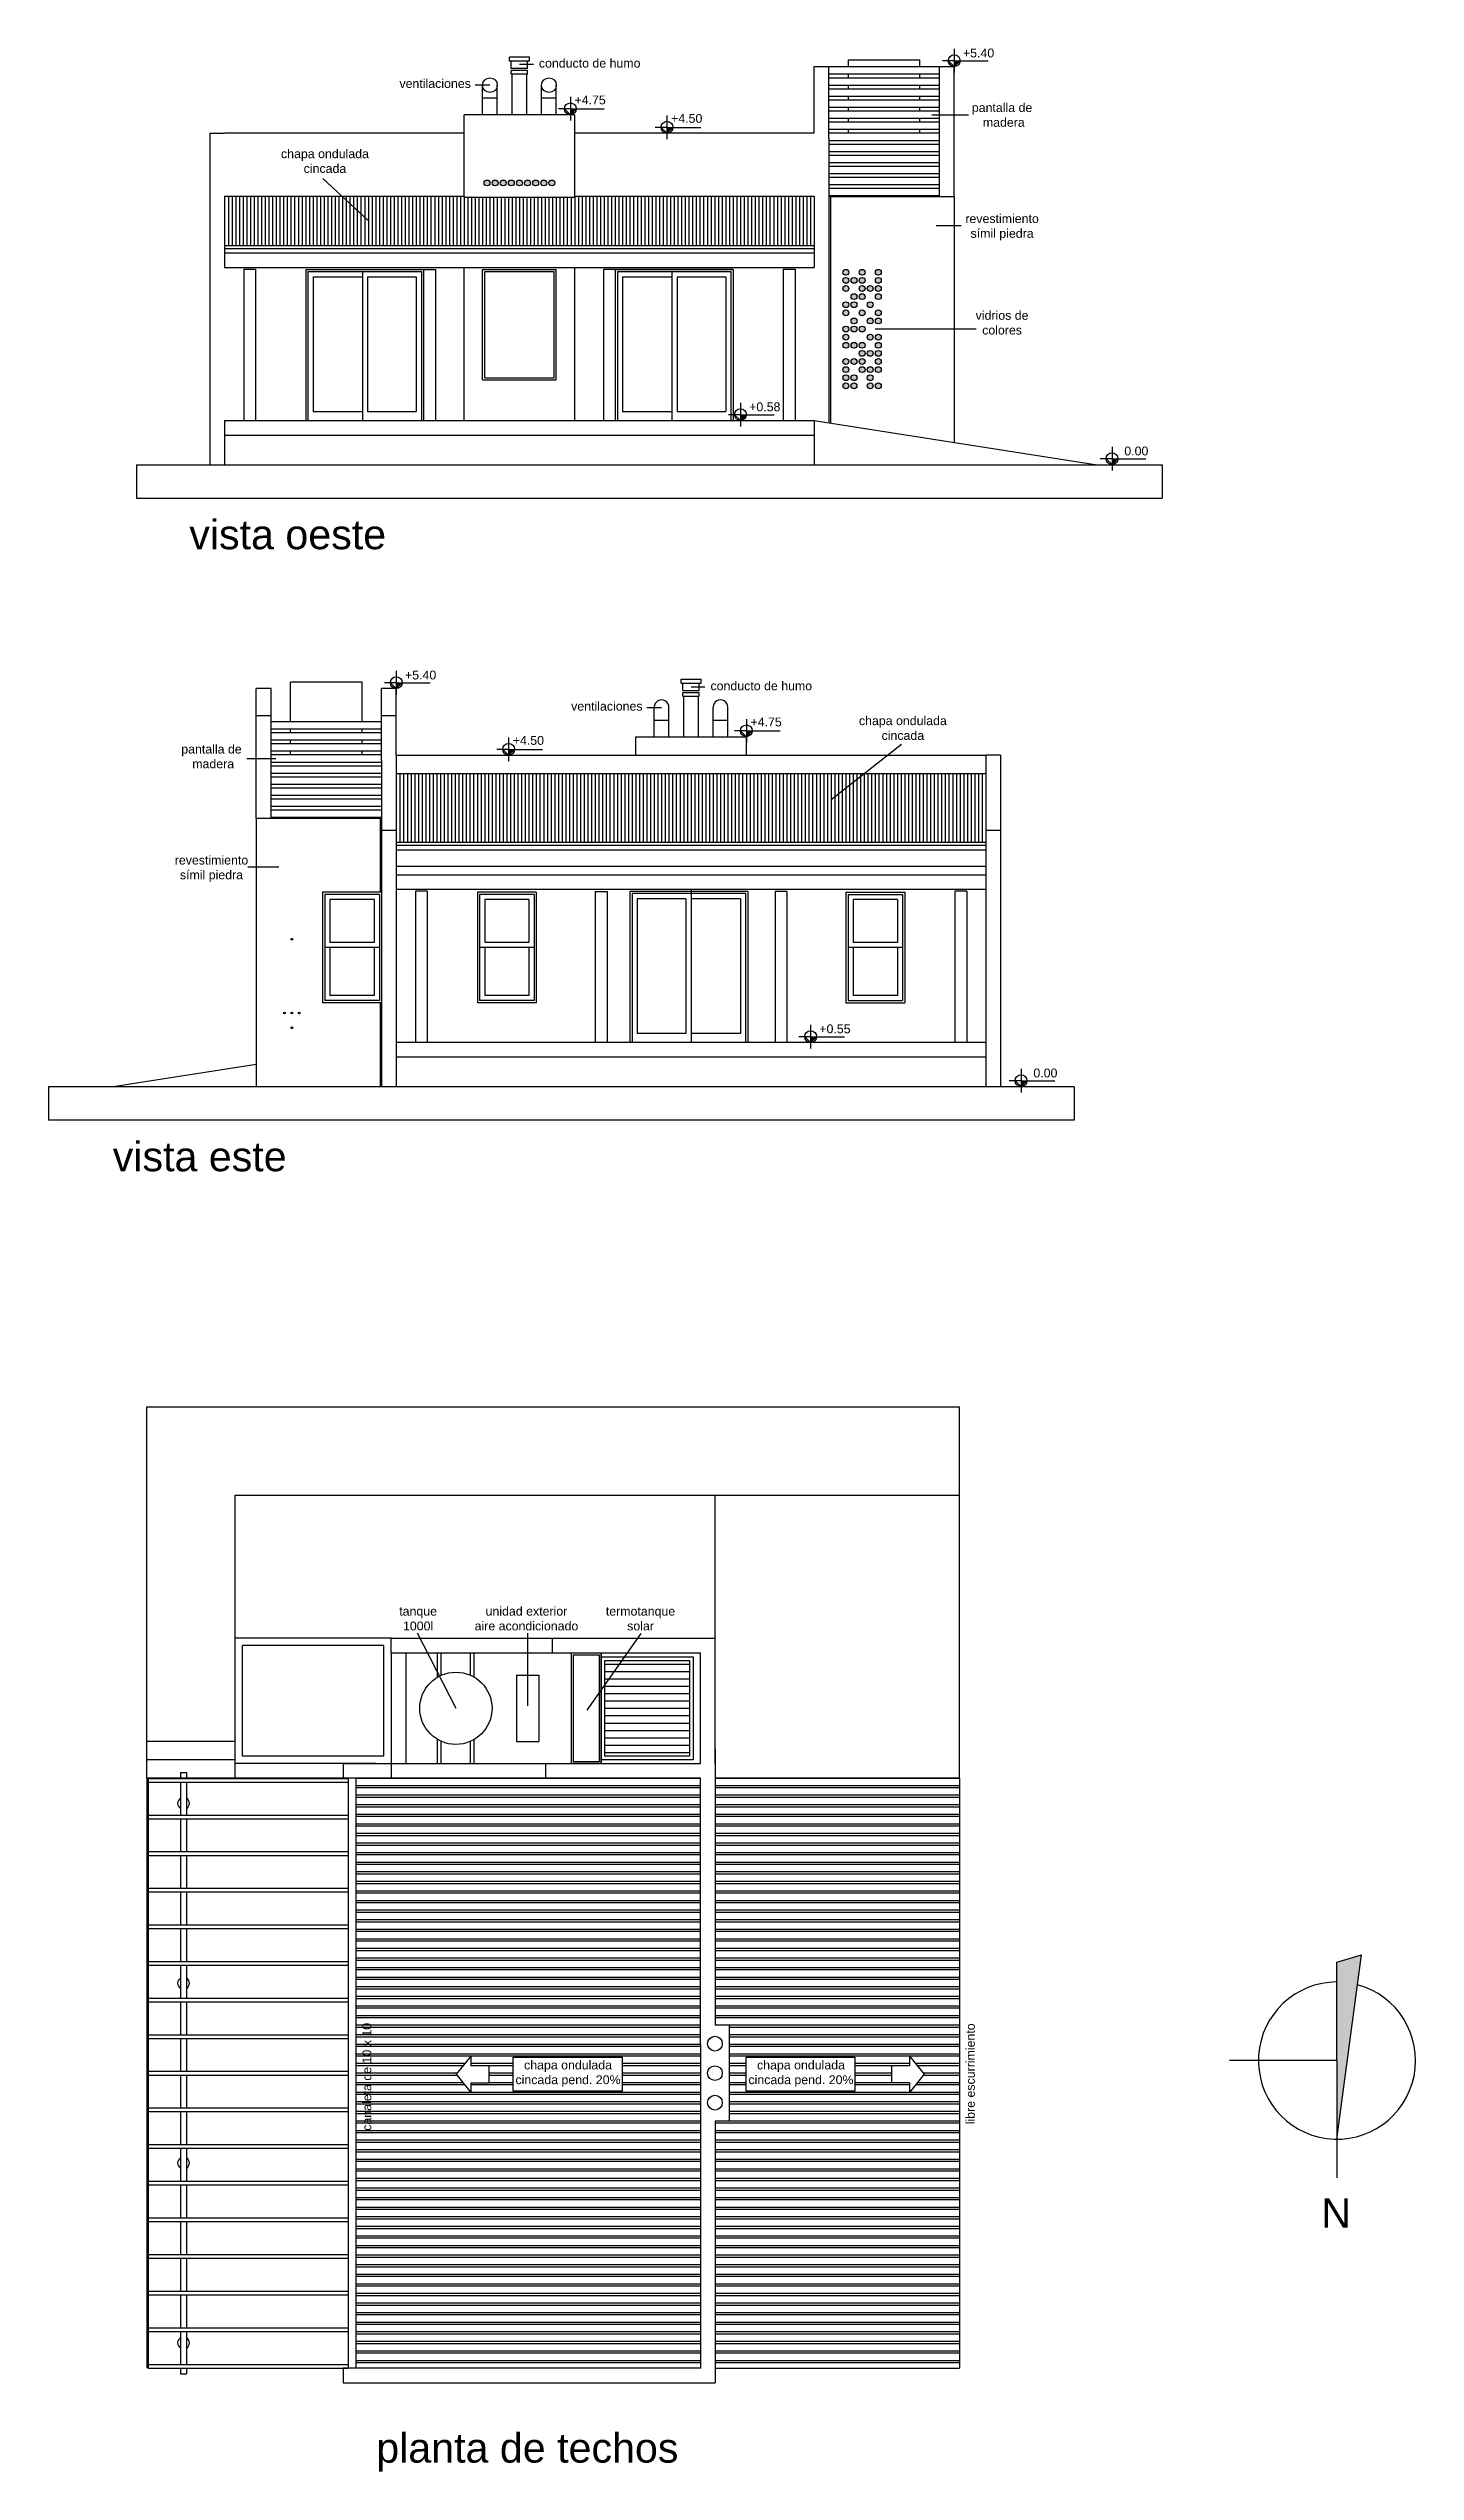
# Model space of a CAD drawing. Header units: millimetres. Extents: x 0 to 6982707, y 6395274 to 12792127.
# Drawn here: x 3491426.3 to 3491444.85, y 6396010.09 to 6396042.96 of the extents above; entities that cross this region are included whole.
import ezdxf

# ---------------------------------------------------------------- set-up
doc = ezdxf.new("R2010")
doc.units = ezdxf.units.MM
doc.header["$LTSCALE"] = 0.01
doc.linetypes.add('DASHED', pattern=[19.05, 12.7, -6.35])
for name, color, linetype in [('auxiliar', 1, 'Continuous'), ('loteo', 4, 'Continuous'), ('mamposteria', 3, 'Continuous')]:
    doc.layers.add(name, color=color, linetype=linetype)
doc.styles.add('ARIAL', font='arial.ttf')

msp = doc.modelspace()

# ---------------------------------------------------------------- texts
at = {"layer": 'loteo', "ltscale": 0.01, "char_height": 0.2, "attachment_point": 1, "style": 'ARIAL'}
for s, insert in [('\\pxqc;{\\H2x;vista oeste}', (3491424.493, 6396036.571)), ('\\pxqc;{\\H2x;vista este}', (3491423.299, 6396028.133)), ('\\pxqc;{\\H2x;N}', (3491438.72, 6396013.801)), ('\\pxqc;{\\H2x;planta de techos}', (3491427.745, 6396010.615))]:
    msp.add_mtext_dynamic_manual_height_columns(s, width=10.11083, gutter_width=1, heights=[0], dxfattribs=dict(at, insert=insert))
at = {"layer": 'mamposteria', "color": 251, "ltscale": 0.03, "char_height": 0.12, "attachment_point": 1, "style": 'ARIAL'}
for s, insert in [('\\pxqc;conducto de humo', (3491432.577, 6396042.825)), ('\\pxqc;+5.40', (3491437.854, 6396042.963)), ('\\pxqc;ventilaciones', (3491430.48, 6396042.549)), ('\\pxqc;+4.75', (3491432.583, 6396042.326)), ('\\pxqc;+4.50', (3491433.894, 6396042.076)), ('\\pxqc;pantalla de\\P madera', (3491438.173, 6396042.222)), ('\\pxqc;chapa ondulada\\Pcincada', (3491428.985, 6396041.596)), ('\\pxqc;revestimiento\\Psímil piedra', (3491438.173, 6396040.716)), ('\\pxqc;vidrios de\\Pcolores', (3491438.173, 6396039.404)), ('\\pxqc;+0.58', (3491434.953, 6396038.163)), ('\\pxqc;0.00', (3491439.995, 6396037.564)), ('\\pxqc;+5.40', (3491430.283, 6396034.525)), ('\\pxqc;ventilaciones', (3491432.81, 6396034.102)), ('\\pxqc;conducto de humo', (3491434.906, 6396034.378)), ('\\pxqc;+4.75', (3491434.971, 6396033.888)), ('\\pxqc;chapa ondulada\\Pcincada', (3491436.827, 6396033.905)), ('\\pxqc;pantalla de\\P madera', (3491427.445, 6396033.52)), ('\\pxqc;+4.50', (3491431.745, 6396033.638)), ('\\pxqc;revestimiento\\Psímil piedra', (3491427.445, 6396032.014)), ('\\pxqc;+0.55', (3491435.905, 6396029.725)), ('\\pxqc;0.00', (3491438.761, 6396029.126)), ('\\pxqc;tanque \\P1000l', (3491430.249, 6396021.825)), ('\\pxqc;unidad exterior\\Paire acondicionado', (3491431.719, 6396021.825)), ('\\pxqc;termotanque\\Psolar', (3491433.267, 6396021.825)), ('\\pxqc;chapa ondulada\\Pcincada pend. 20%', (3491432.283, 6396015.669)), ('\\pxqc;chapa ondulada\\Pcincada pend. 20%', (3491435.444, 6396015.669))]:
    msp.add_mtext_dynamic_manual_height_columns(s, width=2.13857, gutter_width=1, heights=[0], dxfattribs=dict(at, insert=insert))
at = {"layer": 'mamposteria', "color": 251, "ltscale": 0.03, "char_height": 0.12, "attachment_point": 1, "rotation": 90, "style": 'ARIAL'}
for s, insert in [('\\pxqc;canaleta de 10 x 10', (3491430.563, 6396013.56)), ('\\pxqc;libre escurrimiento', (3491438.752, 6396013.601))]:
    msp.add_mtext_dynamic_manual_height_columns(s, width=3.77637, gutter_width=1, heights=[0], dxfattribs=dict(at, insert=insert))

# ---------------------------------------------------------------- hatches: boundary and pattern name
at = {"layer": 'loteo', "ltscale": 0.01}
h = msp.add_hatch(color=160, dxfattribs=at)
h.dxf.hatch_style = 1
h.paths.add_polyline_path([(3491432.293, 6396041.14, 1), (3491432.213, 6396041.14, 1)])
h.paths.add_polyline_path([(3491433.173, 6396041.14, -1), (3491433.093, 6396041.14, -1)])
h.paths.add_polyline_path([(3491432.733, 6396041.14, 1), (3491432.653, 6396041.14, 1)])
h.paths.add_polyline_path([(3491437.163, 6396039.928, 1), (3491437.083, 6396039.928, 1)])
h.paths.add_polyline_path([(3491437.383, 6396039.818, -1), (3491437.303, 6396039.818, -1)])
h.paths.add_polyline_path([(3491437.493, 6396039.708, 1), (3491437.413, 6396039.708, 1)])
h.paths.add_polyline_path([(3491437.273, 6396039.598, 1), (3491437.193, 6396039.598, 1)])
h.paths.add_polyline_path([(3491437.493, 6396039.488, 1), (3491437.413, 6396039.488, 1)])
h.paths.add_polyline_path([(3491437.163, 6396039.378, 1), (3491437.083, 6396039.378, 1)])
h.paths.add_polyline_path([(3491437.603, 6396039.268, 1), (3491437.523, 6396039.268, 1)])
h.paths.add_polyline_path([(3491437.383, 6396039.158, 1), (3491437.303, 6396039.158, 1)])
h.paths.add_polyline_path([(3491437.603, 6396039.048, 1), (3491437.523, 6396039.048, 1)])
h.paths.add_polyline_path([(3491437.163, 6396038.938, 1), (3491437.083, 6396038.938, 1)])
h.paths.add_polyline_path([(3491437.383, 6396038.938, 1), (3491437.303, 6396038.938, 1)])
h.paths.add_polyline_path([(3491437.603, 6396038.828, 1), (3491437.523, 6396038.828, 1)])
h.paths.add_polyline_path([(3491437.383, 6396038.718, 1), (3491437.303, 6396038.718, 1)])
h.paths.add_polyline_path([(3491437.163, 6396038.608, 1), (3491437.083, 6396038.608, 1)])
h.paths.add_polyline_path([(3491437.493, 6396038.498, 1), (3491437.413, 6396038.498, 1)])
h.paths.add_polyline_path([(3491437.273, 6396038.388, 1), (3491437.193, 6396038.388, 1)])
h = msp.add_hatch(color=92, dxfattribs=at)
h.dxf.hatch_style = 1
h.paths.add_polyline_path([(3491432.403, 6396041.14, 1), (3491432.323, 6396041.14, 1)])
h.paths.add_polyline_path([(3491432.543, 6396041.14, 1), (3491432.623, 6396041.14, 1)])
h.paths.add_polyline_path([(3491432.843, 6396041.14, 1), (3491432.763, 6396041.14, 1)])
h.paths.add_polyline_path([(3491432.983, 6396041.14, 1), (3491433.063, 6396041.14, 1)])
h.paths.add_polyline_path([(3491437.523, 6396039.928, 1), (3491437.603, 6396039.928, 1)])
h.paths.add_polyline_path([(3491437.193, 6396039.818, 1), (3491437.273, 6396039.818, 1)])
h.paths.add_polyline_path([(3491437.163, 6396039.708, 1), (3491437.083, 6396039.708, 1)])
h.paths.add_polyline_path([(3491437.303, 6396039.598, 1), (3491437.383, 6396039.598, 1)])
h.paths.add_polyline_path([(3491437.083, 6396039.488, 1), (3491437.163, 6396039.488, 1)])
h.paths.add_polyline_path([(3491437.303, 6396039.378, 1), (3491437.383, 6396039.378, 1)])
h.paths.add_polyline_path([(3491437.193, 6396039.268, 1), (3491437.273, 6396039.268, 1)])
h.paths.add_polyline_path([(3491437.193, 6396039.158, 1), (3491437.273, 6396039.158, 1)])
h.paths.add_polyline_path([(3491437.083, 6396039.048, 1), (3491437.163, 6396039.048, 1)])
h.paths.add_polyline_path([(3491437.523, 6396038.938, 1), (3491437.603, 6396038.938, 1)])
h.paths.add_polyline_path([(3491437.413, 6396038.828, 1), (3491437.493, 6396038.828, 1)])
h.paths.add_polyline_path([(3491437.273, 6396038.718, 1), (3491437.193, 6396038.718, 1)])
h.paths.add_polyline_path([(3491437.413, 6396038.608, 1), (3491437.493, 6396038.608, 1)])
h.paths.add_polyline_path([(3491437.273, 6396038.498, 1), (3491437.193, 6396038.498, 1)])
h.paths.add_polyline_path([(3491437.603, 6396038.388, 1), (3491437.523, 6396038.388, 1)])
h.paths.add_polyline_path([(3491437.163, 6396038.388, 1), (3491437.083, 6396038.388, 1)])
h = msp.add_hatch(color=42, dxfattribs=at)
h.dxf.hatch_style = 1
h.paths.add_polyline_path([(3491432.513, 6396041.14, 1), (3491432.433, 6396041.14, 1)])
h.paths.add_polyline_path([(3491432.953, 6396041.14, 1), (3491432.873, 6396041.14, 1)])
h.paths.add_polyline_path([(3491437.383, 6396039.928, 1), (3491437.303, 6396039.928, 1)])
h.paths.add_polyline_path([(3491437.163, 6396039.818, 1), (3491437.083, 6396039.818, 1)])
h.paths.add_polyline_path([(3491437.603, 6396039.818, 1), (3491437.523, 6396039.818, 1)])
h.paths.add_polyline_path([(3491437.603, 6396039.708, -1), (3491437.523, 6396039.708, -1)])
h.paths.add_polyline_path([(3491437.603, 6396039.598, -1), (3491437.523, 6396039.598, -1)])
h.paths.add_polyline_path([(3491437.383, 6396039.708, 1), (3491437.303, 6396039.708, 1)])
h.paths.add_polyline_path([(3491437.273, 6396039.488, 1), (3491437.193, 6396039.488, 1)])
h.paths.add_polyline_path([(3491437.603, 6396039.378, 1), (3491437.523, 6396039.378, 1)])
h.paths.add_polyline_path([(3491437.493, 6396039.268, 1), (3491437.413, 6396039.268, 1)])
h.paths.add_polyline_path([(3491437.163, 6396039.158, 1), (3491437.083, 6396039.158, 1)])
h.paths.add_polyline_path([(3491437.493, 6396039.048, 1), (3491437.413, 6396039.048, 1)])
h.paths.add_polyline_path([(3491437.273, 6396038.938, 1), (3491437.193, 6396038.938, 1)])
h.paths.add_polyline_path([(3491437.383, 6396038.828, 1), (3491437.303, 6396038.828, 1)])
h.paths.add_polyline_path([(3491437.163, 6396038.718, 1), (3491437.083, 6396038.718, 1)])
h.paths.add_polyline_path([(3491437.603, 6396038.718, 1), (3491437.523, 6396038.718, 1)])
h.paths.add_polyline_path([(3491437.603, 6396038.608, 1), (3491437.523, 6396038.608, 1)])
h.paths.add_polyline_path([(3491437.383, 6396038.608, 1), (3491437.303, 6396038.608, 1)])
h.paths.add_polyline_path([(3491437.163, 6396038.498, 1), (3491437.083, 6396038.498, 1)])
h.paths.add_polyline_path([(3491437.493, 6396038.388, 1), (3491437.413, 6396038.388, 1)])
h = msp.add_hatch(color=256, dxfattribs=at)
h.dxf.hatch_style = 1
h.paths.add_polyline_path([(3491444.119, 6396017.103), (3491443.787, 6396017.005), (3491443.787, 6396015.669), (3491443.787, 6396014.602)])
at = {"layer": 'mamposteria', "ltscale": 0.03}
h = msp.add_hatch(color=251, dxfattribs=at)
h.dxf.hatch_style = 1
h.paths.add_polyline_path([(3491438.673, 6396042.796), (3491438.593, 6396042.796), (3491438.593, 6396042.718)])
h = msp.add_hatch(color=251, dxfattribs=at)
h.dxf.hatch_style = 1
h.paths.add_polyline_path([(3491433.464, 6396042.144), (3491433.384, 6396042.144), (3491433.384, 6396042.066)])
h = msp.add_hatch(color=251, dxfattribs=at)
h.dxf.hatch_style = 1
h.paths.add_polyline_path([(3491434.775, 6396041.894), (3491434.695, 6396041.894), (3491434.695, 6396041.816)])
h = msp.add_hatch(color=251, dxfattribs=at)
h.dxf.hatch_style = 1
h.paths.add_polyline_path([(3491435.772, 6396037.996), (3491435.692, 6396037.996), (3491435.692, 6396037.918)])
h = msp.add_hatch(color=251, dxfattribs=at)
h.dxf.hatch_style = 1
h.paths.add_polyline_path([(3491440.814, 6396037.398), (3491440.734, 6396037.398), (3491440.734, 6396037.319)])
h = msp.add_hatch(color=251, dxfattribs=at)
h.dxf.hatch_style = 1
h.paths.add_polyline_path([(3491431.022, 6396034.358), (3491431.022, 6396034.28), (3491431.102, 6396034.358)])
h = msp.add_hatch(color=251, dxfattribs=at)
h.dxf.hatch_style = 1
h.paths.add_polyline_path([(3491432.546, 6396033.456), (3491432.546, 6396033.378), (3491432.626, 6396033.456)])
h = msp.add_hatch(color=251, dxfattribs=at)
h.dxf.hatch_style = 1
h.paths.add_polyline_path([(3491435.772, 6396033.706), (3491435.772, 6396033.628), (3491435.852, 6396033.706)])
h = msp.add_hatch(color=251, dxfattribs=at)
h.dxf.hatch_style = 1
h.paths.add_polyline_path([(3491436.644, 6396029.558), (3491436.644, 6396029.48), (3491436.724, 6396029.558)])
h = msp.add_hatch(color=251, dxfattribs=at)
h.dxf.hatch_style = 1
h.paths.add_polyline_path([(3491439.5, 6396028.96), (3491439.5, 6396028.881), (3491439.58, 6396028.96)])

# ---------------------------------------------------------------- linework, layer by layer
at = {"layer": 'auxiliar', "linetype": 'DASHED'}
for p, q in [((3491436.893, 6396042.018), (3491438.393, 6396042.018)), ((3491430.822, 6396033.58), (3491429.322, 6396033.58)), ((3491427.635, 6396019.498), (3491427.635, 6396011.498)), ((3491430.951, 6396019.498), (3491427.635, 6396019.498))]:
    msp.add_line(p, q, dxfattribs=at)
at = {"layer": 'loteo', "ltscale": 0.01}
for p, q in [((3491432.828, 6396042.847), (3491432.558, 6396042.847)), ((3491432.558, 6396042.791), (3491432.558, 6396042.847)), ((3491432.828, 6396042.791), (3491432.558, 6396042.791)), ((3491432.803, 6396042.791), (3491432.583, 6396042.791)), ((3491432.583, 6396042.691), (3491432.583, 6396042.791)), ((3491432.803, 6396042.691), (3491432.583, 6396042.691)), ((3491432.803, 6396042.666), (3491432.583, 6396042.666)), ((3491432.583, 6396042.616), (3491432.583, 6396042.666)), ((3491432.803, 6396042.691), (3491432.803, 6396042.791)), ((3491432.803, 6396042.616), (3491432.803, 6396042.666)), ((3491432.828, 6396042.791), (3491432.828, 6396042.847)), ((3491436.693, 6396041.816), (3491436.693, 6396042.718)), ((3491436.693, 6396042.718), (3491436.893, 6396042.718)), ((3491436.893, 6396041.746), (3491436.893, 6396042.718)), ((3491436.893, 6396041.746), (3491436.893, 6396042.718)), ((3491436.893, 6396042.718), (3491438.393, 6396042.718)), ((3491436.893, 6396042.718), (3491438.393, 6396042.718)), ((3491437.158, 6396042.808), (3491438.128, 6396042.808)), ((3491437.158, 6396042.718), (3491437.158, 6396042.808)), ((3491438.128, 6396042.718), (3491438.128, 6396042.808)), ((3491438.393, 6396040.958), (3491438.393, 6396042.718)), ((3491438.393, 6396042.718), (3491438.593, 6396042.718)), ((3491438.593, 6396040.958), (3491438.593, 6396042.718)), ((3491432.193, 6396042.066), (3491432.193, 6396042.466)), ((3491432.393, 6396042.066), (3491432.393, 6396042.466)), ((3491432.803, 6396042.616), (3491432.583, 6396042.616)), ((3491432.593, 6396042.066), (3491432.593, 6396042.616)), ((3491432.793, 6396042.066), (3491432.793, 6396042.616)), ((3491432.793, 6396042.066), (3491432.793, 6396042.616)), ((3491432.993, 6396042.066), (3491432.993, 6396042.466)), ((3491433.193, 6396042.066), (3491433.193, 6396042.466)), ((3491436.893, 6396042.618), (3491438.393, 6396042.618)), ((3491436.893, 6396042.618), (3491438.393, 6396042.618)), ((3491436.893, 6396042.568), (3491438.393, 6396042.568)), ((3491436.893, 6396042.568), (3491438.393, 6396042.568)), ((3491436.893, 6396042.468), (3491438.393, 6396042.468)), ((3491436.893, 6396042.468), (3491438.393, 6396042.468)), ((3491436.893, 6396042.418), (3491438.393, 6396042.418)), ((3491436.893, 6396042.418), (3491438.393, 6396042.418)), ((3491437.158, 6396042.568), (3491437.158, 6396042.618)), ((3491437.158, 6396042.418), (3491437.158, 6396042.468)), ((3491438.128, 6396042.568), (3491438.128, 6396042.618)), ((3491438.128, 6396042.418), (3491438.128, 6396042.468)), ((3491433.443, 6396042.066), (3491431.943, 6396042.066)), ((3491431.943, 6396040.947), (3491431.943, 6396042.066)), ((3491432.393, 6396042.29), (3491432.193, 6396042.29)), ((3491433.193, 6396042.29), (3491432.993, 6396042.29)), ((3491433.443, 6396040.947), (3491433.443, 6396042.066)), ((3491436.893, 6396042.318), (3491438.393, 6396042.318)), ((3491436.893, 6396042.318), (3491438.393, 6396042.318)), ((3491436.893, 6396042.268), (3491438.393, 6396042.268)), ((3491436.893, 6396042.268), (3491438.393, 6396042.268)), ((3491436.893, 6396042.168), (3491438.393, 6396042.168)), ((3491436.893, 6396042.118), (3491438.393, 6396042.118)), ((3491436.893, 6396042.118), (3491438.393, 6396042.118)), ((3491436.893, 6396042.018), (3491438.393, 6396042.018)), ((3491437.158, 6396042.268), (3491437.158, 6396042.318)), ((3491437.158, 6396042.118), (3491437.158, 6396042.168)), ((3491437.158, 6396041.968), (3491437.158, 6396042.018)), ((3491438.128, 6396042.268), (3491438.128, 6396042.318)), ((3491438.128, 6396042.118), (3491438.128, 6396042.168)), ((3491438.128, 6396041.968), (3491438.128, 6396042.018)), ((3491428.493, 6396041.816), (3491428.493, 6396037.318)), ((3491428.493, 6396041.816), (3491428.693, 6396041.816)), ((3491431.943, 6396041.816), (3491428.693, 6396041.816)), ((3491436.693, 6396041.816), (3491433.443, 6396041.816)), ((3491436.893, 6396041.968), (3491438.393, 6396041.968)), ((3491436.893, 6396041.968), (3491438.393, 6396041.968)), ((3491436.893, 6396041.868), (3491438.393, 6396041.868)), ((3491436.893, 6396041.818), (3491438.393, 6396041.818)), ((3491436.893, 6396041.818), (3491438.393, 6396041.818)), ((3491436.893, 6396041.746), (3491436.893, 6396037.884)), ((3491436.893, 6396041.718), (3491438.393, 6396041.718)), ((3491436.893, 6396041.668), (3491438.393, 6396041.668)), ((3491436.893, 6396041.668), (3491438.393, 6396041.668)), ((3491437.158, 6396041.818), (3491437.158, 6396041.868)), ((3491438.128, 6396041.818), (3491438.128, 6396041.868)), ((3491436.893, 6396041.568), (3491438.393, 6396041.568)), ((3491436.893, 6396041.518), (3491438.393, 6396041.518)), ((3491436.893, 6396041.518), (3491438.393, 6396041.518)), ((3491436.893, 6396041.418), (3491438.393, 6396041.418)), ((3491436.893, 6396041.368), (3491438.393, 6396041.368)), ((3491436.893, 6396041.368), (3491438.393, 6396041.368)), ((3491436.893, 6396041.268), (3491438.393, 6396041.268)), ((3491436.893, 6396041.218), (3491438.393, 6396041.218)), ((3491436.893, 6396041.218), (3491438.393, 6396041.218)), ((3491436.893, 6396041.118), (3491438.393, 6396041.118)), ((3491436.893, 6396041.068), (3491438.393, 6396041.068)), ((3491436.893, 6396041.068), (3491438.393, 6396041.068)), ((3491428.693, 6396040.961), (3491428.693, 6396039.992)), ((3491428.693, 6396040.961), (3491431.943, 6396040.961)), ((3491428.743, 6396040.961), (3491428.743, 6396040.292)), ((3491428.793, 6396040.961), (3491428.793, 6396040.292)), ((3491428.843, 6396040.961), (3491428.843, 6396040.292)), ((3491428.893, 6396040.961), (3491428.893, 6396040.292)), ((3491428.943, 6396040.961), (3491428.943, 6396040.292)), ((3491428.993, 6396040.961), (3491428.993, 6396040.292)), ((3491429.043, 6396040.961), (3491429.043, 6396040.292)), ((3491429.093, 6396040.961), (3491429.093, 6396040.292)), ((3491429.143, 6396040.961), (3491429.143, 6396040.292)), ((3491429.193, 6396040.961), (3491429.193, 6396040.292)), ((3491429.243, 6396040.961), (3491429.243, 6396040.292)), ((3491429.293, 6396040.961), (3491429.293, 6396040.292)), ((3491429.343, 6396040.961), (3491429.343, 6396040.292)), ((3491429.393, 6396040.961), (3491429.393, 6396040.292)), ((3491429.443, 6396040.961), (3491429.443, 6396040.292)), ((3491429.493, 6396040.961), (3491429.493, 6396040.292)), ((3491429.543, 6396040.961), (3491429.543, 6396040.292)), ((3491429.593, 6396040.961), (3491429.593, 6396040.292)), ((3491429.643, 6396040.961), (3491429.643, 6396040.292)), ((3491429.693, 6396040.961), (3491429.693, 6396040.292)), ((3491429.743, 6396040.961), (3491429.743, 6396040.292)), ((3491429.793, 6396040.961), (3491429.793, 6396040.292)), ((3491429.843, 6396040.961), (3491429.843, 6396040.292)), ((3491429.893, 6396040.961), (3491429.893, 6396040.292)), ((3491429.943, 6396040.961), (3491429.943, 6396040.292)), ((3491429.993, 6396040.961), (3491429.993, 6396040.292)), ((3491430.043, 6396040.961), (3491430.043, 6396040.292)), ((3491430.093, 6396040.961), (3491430.093, 6396040.292)), ((3491430.143, 6396040.961), (3491430.143, 6396040.292)), ((3491430.193, 6396040.961), (3491430.193, 6396040.292)), ((3491430.243, 6396040.961), (3491430.243, 6396040.292)), ((3491430.293, 6396040.961), (3491430.293, 6396040.292)), ((3491430.343, 6396040.961), (3491430.343, 6396040.292)), ((3491430.393, 6396040.961), (3491430.393, 6396040.292)), ((3491430.443, 6396040.961), (3491430.443, 6396040.292)), ((3491430.493, 6396040.961), (3491430.493, 6396040.292)), ((3491430.543, 6396040.961), (3491430.543, 6396040.292)), ((3491430.593, 6396040.961), (3491430.593, 6396040.292)), ((3491430.643, 6396040.961), (3491430.643, 6396040.292)), ((3491430.693, 6396040.961), (3491430.693, 6396040.292)), ((3491430.743, 6396040.961), (3491430.743, 6396040.292)), ((3491430.793, 6396040.961), (3491430.793, 6396040.292)), ((3491430.843, 6396040.961), (3491430.843, 6396040.292)), ((3491430.893, 6396040.961), (3491430.893, 6396040.292)), ((3491430.943, 6396040.961), (3491430.943, 6396040.292)), ((3491430.993, 6396040.961), (3491430.993, 6396040.292)), ((3491431.043, 6396040.961), (3491431.043, 6396040.292)), ((3491431.093, 6396040.961), (3491431.093, 6396040.292)), ((3491431.143, 6396040.961), (3491431.143, 6396040.292)), ((3491431.193, 6396040.961), (3491431.193, 6396040.292)), ((3491431.243, 6396040.961), (3491431.243, 6396040.292)), ((3491431.293, 6396040.961), (3491431.293, 6396040.292)), ((3491431.343, 6396040.961), (3491431.343, 6396040.292)), ((3491431.393, 6396040.961), (3491431.393, 6396040.292)), ((3491431.443, 6396040.961), (3491431.443, 6396040.292)), ((3491431.493, 6396040.961), (3491431.493, 6396040.292)), ((3491431.543, 6396040.961), (3491431.543, 6396040.292)), ((3491431.593, 6396040.961), (3491431.593, 6396040.292)), ((3491431.643, 6396040.961), (3491431.643, 6396040.292)), ((3491431.693, 6396040.961), (3491431.693, 6396040.292)), ((3491431.743, 6396040.961), (3491431.743, 6396040.292)), ((3491431.793, 6396040.961), (3491431.793, 6396040.292)), ((3491431.843, 6396040.961), (3491431.843, 6396040.292)), ((3491431.893, 6396040.961), (3491431.893, 6396040.292)), ((3491431.943, 6396040.961), (3491431.943, 6396040.292)), ((3491431.943, 6396040.947), (3491433.443, 6396040.947)), ((3491431.993, 6396040.947), (3491431.993, 6396040.292)), ((3491432.043, 6396040.947), (3491432.043, 6396040.292)), ((3491432.093, 6396040.947), (3491432.093, 6396040.292)), ((3491432.143, 6396040.947), (3491432.143, 6396040.292)), ((3491432.193, 6396040.947), (3491432.193, 6396040.292)), ((3491432.243, 6396040.947), (3491432.243, 6396040.292)), ((3491432.293, 6396040.947), (3491432.293, 6396040.292)), ((3491432.343, 6396040.947), (3491432.343, 6396040.292)), ((3491432.393, 6396040.947), (3491432.393, 6396040.292)), ((3491432.443, 6396040.947), (3491432.443, 6396040.292)), ((3491432.493, 6396040.947), (3491432.493, 6396040.292)), ((3491432.543, 6396040.947), (3491432.543, 6396040.292)), ((3491432.593, 6396040.947), (3491432.593, 6396040.292)), ((3491432.643, 6396040.947), (3491432.643, 6396040.292)), ((3491432.693, 6396040.947), (3491432.693, 6396040.292)), ((3491432.743, 6396040.947), (3491432.743, 6396040.292)), ((3491432.793, 6396040.947), (3491432.793, 6396040.292)), ((3491432.843, 6396040.947), (3491432.843, 6396040.292)), ((3491432.893, 6396040.947), (3491432.893, 6396040.292)), ((3491432.943, 6396040.947), (3491432.943, 6396040.292)), ((3491432.993, 6396040.947), (3491432.993, 6396040.292)), ((3491433.043, 6396040.947), (3491433.043, 6396040.292)), ((3491433.093, 6396040.947), (3491433.093, 6396040.292)), ((3491433.143, 6396040.947), (3491433.143, 6396040.292)), ((3491433.193, 6396040.947), (3491433.193, 6396040.292)), ((3491433.243, 6396040.947), (3491433.243, 6396040.292)), ((3491433.293, 6396040.947), (3491433.293, 6396040.292)), ((3491433.343, 6396040.947), (3491433.343, 6396040.292)), ((3491433.393, 6396040.947), (3491433.393, 6396040.292)), ((3491433.443, 6396040.961), (3491436.693, 6396040.961)), ((3491433.443, 6396040.961), (3491433.443, 6396040.292)), ((3491433.493, 6396040.961), (3491433.493, 6396040.292)), ((3491433.543, 6396040.961), (3491433.543, 6396040.292)), ((3491433.593, 6396040.961), (3491433.593, 6396040.292)), ((3491433.643, 6396040.961), (3491433.643, 6396040.292)), ((3491433.693, 6396040.961), (3491433.693, 6396040.292)), ((3491433.743, 6396040.961), (3491433.743, 6396040.292)), ((3491433.793, 6396040.961), (3491433.793, 6396040.292)), ((3491433.843, 6396040.961), (3491433.843, 6396040.292)), ((3491433.893, 6396040.961), (3491433.893, 6396040.292)), ((3491433.943, 6396040.961), (3491433.943, 6396040.292)), ((3491433.993, 6396040.961), (3491433.993, 6396040.292)), ((3491434.043, 6396040.961), (3491434.043, 6396040.292)), ((3491434.093, 6396040.961), (3491434.093, 6396040.292)), ((3491434.143, 6396040.961), (3491434.143, 6396040.292)), ((3491434.193, 6396040.961), (3491434.193, 6396040.292)), ((3491434.243, 6396040.961), (3491434.243, 6396040.292)), ((3491434.293, 6396040.961), (3491434.293, 6396040.292)), ((3491434.343, 6396040.961), (3491434.343, 6396040.292)), ((3491434.393, 6396040.961), (3491434.393, 6396040.292)), ((3491434.443, 6396040.961), (3491434.443, 6396040.292)), ((3491434.493, 6396040.961), (3491434.493, 6396040.292)), ((3491434.543, 6396040.961), (3491434.543, 6396040.292)), ((3491434.593, 6396040.961), (3491434.593, 6396040.292)), ((3491434.643, 6396040.961), (3491434.643, 6396040.292)), ((3491434.693, 6396040.961), (3491434.693, 6396040.292)), ((3491434.743, 6396040.961), (3491434.743, 6396040.292)), ((3491434.793, 6396040.961), (3491434.793, 6396040.292)), ((3491434.843, 6396040.961), (3491434.843, 6396040.292)), ((3491434.893, 6396040.961), (3491434.893, 6396040.292)), ((3491434.943, 6396040.961), (3491434.943, 6396040.292)), ((3491434.993, 6396040.961), (3491434.993, 6396040.292)), ((3491435.043, 6396040.961), (3491435.043, 6396040.292)), ((3491435.093, 6396040.961), (3491435.093, 6396040.292)), ((3491435.143, 6396040.961), (3491435.143, 6396040.292)), ((3491435.193, 6396040.961), (3491435.193, 6396040.292)), ((3491435.243, 6396040.961), (3491435.243, 6396040.292)), ((3491435.293, 6396040.961), (3491435.293, 6396040.292)), ((3491435.343, 6396040.961), (3491435.343, 6396040.292)), ((3491435.393, 6396040.961), (3491435.393, 6396040.292)), ((3491435.443, 6396040.961), (3491435.443, 6396040.292)), ((3491435.493, 6396040.961), (3491435.493, 6396040.292)), ((3491435.543, 6396040.961), (3491435.543, 6396040.292)), ((3491435.593, 6396040.961), (3491435.593, 6396040.292)), ((3491435.643, 6396040.961), (3491435.643, 6396040.292)), ((3491435.693, 6396040.961), (3491435.693, 6396040.292)), ((3491435.743, 6396040.961), (3491435.743, 6396040.292)), ((3491435.793, 6396040.961), (3491435.793, 6396040.292)), ((3491435.843, 6396040.961), (3491435.843, 6396040.292)), ((3491435.893, 6396040.961), (3491435.893, 6396040.292)), ((3491435.943, 6396040.961), (3491435.943, 6396040.292)), ((3491435.993, 6396040.961), (3491435.993, 6396040.292)), ((3491436.043, 6396040.961), (3491436.043, 6396040.292)), ((3491436.093, 6396040.961), (3491436.093, 6396040.292)), ((3491436.143, 6396040.961), (3491436.143, 6396040.292)), ((3491436.193, 6396040.961), (3491436.193, 6396040.292)), ((3491436.243, 6396040.961), (3491436.243, 6396040.292)), ((3491436.293, 6396040.961), (3491436.293, 6396040.292)), ((3491436.343, 6396040.961), (3491436.343, 6396040.292)), ((3491436.393, 6396040.961), (3491436.393, 6396040.292)), ((3491436.443, 6396040.961), (3491436.443, 6396040.292)), ((3491436.493, 6396040.961), (3491436.493, 6396040.292)), ((3491436.543, 6396040.961), (3491436.543, 6396040.292)), ((3491436.593, 6396040.961), (3491436.593, 6396040.292)), ((3491436.643, 6396040.961), (3491436.643, 6396040.292)), ((3491436.693, 6396040.961), (3491436.693, 6396039.992)), ((3491436.693, 6396040.961), (3491436.693, 6396040.292)), ((3491436.893, 6396040.968), (3491438.393, 6396040.968)), ((3491436.893, 6396040.958), (3491438.593, 6396040.958)), ((3491436.913, 6396040.968), (3491436.913, 6396037.884)), ((3491438.593, 6396040.958), (3491438.593, 6396037.621)), ((3491428.693, 6396040.292), (3491436.693, 6396040.292)), ((3491428.693, 6396040.252), (3491436.693, 6396040.252)), ((3491428.693, 6396040.192), (3491436.693, 6396040.192)), ((3491428.693, 6396039.992), (3491436.693, 6396039.992)), ((3491428.953, 6396039.969), (3491428.953, 6396037.918)), ((3491428.953, 6396039.969), (3491429.113, 6396039.969)), ((3491429.113, 6396039.969), (3491429.113, 6396037.918)), ((3491429.793, 6396039.968), (3491429.793, 6396037.918)), ((3491429.793, 6396039.968), (3491431.393, 6396039.968)), ((3491429.823, 6396039.938), (3491429.823, 6396037.918)), ((3491429.823, 6396039.938), (3491431.363, 6396039.938)), ((3491429.893, 6396039.868), (3491429.893, 6396038.038)), ((3491429.893, 6396039.868), (3491430.562, 6396039.868)), ((3491430.562, 6396039.938), (3491430.562, 6396037.918)), ((3491430.632, 6396039.868), (3491431.293, 6396039.868)), ((3491430.632, 6396039.868), (3491430.632, 6396038.038)), ((3491431.293, 6396039.868), (3491431.293, 6396038.038)), ((3491431.363, 6396039.938), (3491431.363, 6396037.918)), ((3491431.393, 6396039.968), (3491431.393, 6396037.918)), ((3491431.393, 6396039.968), (3491431.393, 6396037.918)), ((3491431.393, 6396039.968), (3491431.553, 6396039.968)), ((3491431.553, 6396039.968), (3491431.553, 6396037.918)), ((3491431.943, 6396037.918), (3491431.943, 6396039.992)), ((3491432.193, 6396038.468), (3491432.193, 6396039.968)), ((3491432.193, 6396039.968), (3491433.193, 6396039.968)), ((3491432.223, 6396038.498), (3491432.223, 6396039.938)), ((3491432.223, 6396039.938), (3491433.163, 6396039.938)), ((3491433.163, 6396038.498), (3491433.163, 6396039.938)), ((3491433.193, 6396038.468), (3491433.193, 6396039.968)), ((3491433.443, 6396037.918), (3491433.443, 6396039.992)), ((3491433.833, 6396039.968), (3491433.833, 6396037.918)), ((3491433.993, 6396039.968), (3491433.833, 6396039.968)), ((3491433.993, 6396039.968), (3491433.993, 6396037.918)), ((3491433.993, 6396039.968), (3491433.993, 6396037.918)), ((3491435.593, 6396039.968), (3491433.993, 6396039.968)), ((3491433.993, 6396039.968), (3491433.993, 6396037.918)), ((3491433.993, 6396039.968), (3491435.593, 6396039.968)), ((3491434.023, 6396039.938), (3491434.023, 6396037.918)), ((3491434.023, 6396039.938), (3491435.563, 6396039.938)), ((3491434.093, 6396039.868), (3491434.093, 6396038.038)), ((3491434.093, 6396039.868), (3491434.762, 6396039.868)), ((3491434.762, 6396039.938), (3491434.762, 6396037.918)), ((3491434.832, 6396039.868), (3491435.493, 6396039.868)), ((3491434.832, 6396039.868), (3491434.832, 6396038.038)), ((3491435.493, 6396039.868), (3491435.493, 6396038.038)), ((3491435.563, 6396039.938), (3491435.563, 6396037.918)), ((3491435.593, 6396039.968), (3491435.593, 6396037.918)), ((3491435.593, 6396039.968), (3491435.593, 6396037.918)), ((3491435.593, 6396039.968), (3491435.593, 6396037.918)), ((3491436.273, 6396039.969), (3491436.273, 6396037.918)), ((3491436.273, 6396039.969), (3491436.433, 6396039.969)), ((3491436.433, 6396039.969), (3491436.433, 6396037.918)), ((3491432.193, 6396038.468), (3491433.193, 6396038.468)), ((3491432.223, 6396038.498), (3491433.163, 6396038.498)), ((3491428.693, 6396037.918), (3491428.693, 6396037.318)), ((3491428.693, 6396037.918), (3491436.693, 6396037.918)), ((3491429.893, 6396038.038), (3491430.562, 6396038.038)), ((3491430.632, 6396038.038), (3491431.293, 6396038.038)), ((3491434.093, 6396038.038), (3491434.762, 6396038.038)), ((3491434.832, 6396038.038), (3491435.493, 6396038.038)), ((3491436.693, 6396037.918), (3491436.693, 6396037.318)), ((3491436.693, 6396037.918), (3491440.533, 6396037.318)), ((3491428.693, 6396037.718), (3491436.693, 6396037.718)), ((3491436.693, 6396037.318), (3491440.293, 6396037.318)), ((3491429.122, 6396032.52), (3491429.122, 6396034.28)), ((3491429.322, 6396034.28), (3491429.122, 6396034.28)), ((3491429.322, 6396032.52), (3491429.322, 6396034.28)), ((3491430.557, 6396034.37), (3491429.587, 6396034.37)), ((3491429.587, 6396033.83), (3491429.587, 6396034.37)), ((3491430.557, 6396033.83), (3491430.557, 6396034.37)), ((3491430.822, 6396033.308), (3491430.822, 6396034.28)), ((3491430.822, 6396033.308), (3491430.822, 6396034.28)), ((3491431.022, 6396034.28), (3491430.822, 6396034.28)), ((3491431.022, 6396033.378), (3491431.022, 6396034.28)), ((3491434.887, 6396034.409), (3491435.157, 6396034.409)), ((3491434.887, 6396034.353), (3491434.887, 6396034.409)), ((3491434.887, 6396034.353), (3491435.157, 6396034.353)), ((3491434.912, 6396034.353), (3491435.132, 6396034.353)), ((3491434.912, 6396034.253), (3491434.912, 6396034.353)), ((3491434.912, 6396034.253), (3491435.132, 6396034.253)), ((3491434.912, 6396034.228), (3491435.132, 6396034.228)), ((3491434.912, 6396034.178), (3491434.912, 6396034.228)), ((3491434.912, 6396034.178), (3491435.132, 6396034.178)), ((3491434.922, 6396033.628), (3491434.922, 6396034.178)), ((3491434.922, 6396033.628), (3491434.922, 6396034.178)), ((3491435.122, 6396033.628), (3491435.122, 6396034.178)), ((3491435.132, 6396034.253), (3491435.132, 6396034.353)), ((3491435.132, 6396034.178), (3491435.132, 6396034.228)), ((3491435.157, 6396034.353), (3491435.157, 6396034.409)), ((3491429.122, 6396033.914), (3491429.322, 6396033.914)), ((3491430.822, 6396033.83), (3491429.322, 6396033.83)), ((3491430.822, 6396033.83), (3491429.322, 6396033.83)), ((3491430.822, 6396033.914), (3491431.022, 6396033.914)), ((3491434.522, 6396033.628), (3491434.522, 6396034.028)), ((3491434.522, 6396033.852), (3491434.722, 6396033.852)), ((3491434.722, 6396033.628), (3491434.722, 6396034.028)), ((3491435.322, 6396033.628), (3491435.322, 6396034.028)), ((3491435.322, 6396033.852), (3491435.522, 6396033.852)), ((3491435.522, 6396033.628), (3491435.522, 6396034.028)), ((3491430.822, 6396033.73), (3491429.322, 6396033.73)), ((3491430.822, 6396033.68), (3491429.322, 6396033.68)), ((3491430.822, 6396033.68), (3491429.322, 6396033.68)), ((3491430.822, 6396033.58), (3491429.322, 6396033.58)), ((3491430.822, 6396033.53), (3491429.322, 6396033.53)), ((3491430.822, 6396033.53), (3491429.322, 6396033.53)), ((3491429.587, 6396033.68), (3491429.587, 6396033.73)), ((3491430.557, 6396033.58), (3491429.587, 6396033.58)), ((3491429.587, 6396033.53), (3491429.587, 6396033.58)), ((3491430.557, 6396033.68), (3491430.557, 6396033.73)), ((3491430.557, 6396033.53), (3491430.557, 6396033.58)), ((3491434.272, 6396033.628), (3491435.772, 6396033.628)), ((3491434.272, 6396033.378), (3491434.272, 6396033.628)), ((3491435.772, 6396033.378), (3491435.772, 6396033.628)), ((3491430.822, 6396033.43), (3491429.322, 6396033.43)), ((3491430.822, 6396033.38), (3491429.322, 6396033.38)), ((3491430.822, 6396033.38), (3491429.322, 6396033.38)), ((3491430.822, 6396033.28), (3491429.322, 6396033.28)), ((3491430.822, 6396033.23), (3491429.322, 6396033.23)), ((3491430.822, 6396033.23), (3491429.322, 6396033.23)), ((3491430.822, 6396033.13), (3491429.322, 6396033.13)), ((3491429.587, 6396033.38), (3491429.587, 6396033.43)), ((3491430.557, 6396033.38), (3491430.557, 6396033.43)), ((3491430.822, 6396033.308), (3491430.822, 6396028.88)), ((3491431.022, 6396033.378), (3491439.022, 6396033.378)), ((3491431.022, 6396033.378), (3491431.022, 6396029.48)), ((3491431.022, 6396033.128), (3491439.022, 6396033.128)), ((3491431.072, 6396033.128), (3491431.072, 6396032.191)), ((3491431.122, 6396033.128), (3491431.122, 6396032.191)), ((3491431.172, 6396033.128), (3491431.172, 6396032.191)), ((3491431.222, 6396033.128), (3491431.222, 6396032.191)), ((3491431.272, 6396033.128), (3491431.272, 6396032.191)), ((3491431.322, 6396033.128), (3491431.322, 6396032.191)), ((3491431.372, 6396033.128), (3491431.372, 6396032.191)), ((3491431.422, 6396033.128), (3491431.422, 6396032.191)), ((3491431.472, 6396033.128), (3491431.472, 6396032.191)), ((3491431.522, 6396033.128), (3491431.522, 6396032.191)), ((3491431.572, 6396033.128), (3491431.572, 6396032.191)), ((3491431.622, 6396033.128), (3491431.622, 6396032.191)), ((3491431.672, 6396033.128), (3491431.672, 6396032.191)), ((3491431.722, 6396033.128), (3491431.722, 6396032.191)), ((3491431.772, 6396033.128), (3491431.772, 6396032.191)), ((3491431.822, 6396033.128), (3491431.822, 6396032.191)), ((3491431.872, 6396033.128), (3491431.872, 6396032.191)), ((3491431.922, 6396033.128), (3491431.922, 6396032.191)), ((3491431.972, 6396033.128), (3491431.972, 6396032.191)), ((3491432.022, 6396033.128), (3491432.022, 6396032.191)), ((3491432.072, 6396033.128), (3491432.072, 6396032.191)), ((3491432.122, 6396033.128), (3491432.122, 6396032.191)), ((3491432.172, 6396033.128), (3491432.172, 6396032.191)), ((3491432.222, 6396033.128), (3491432.222, 6396032.191)), ((3491432.272, 6396033.128), (3491432.272, 6396032.191)), ((3491432.322, 6396033.128), (3491432.322, 6396032.191)), ((3491432.372, 6396033.128), (3491432.372, 6396032.191)), ((3491432.422, 6396033.128), (3491432.422, 6396032.191)), ((3491432.472, 6396033.128), (3491432.472, 6396032.191)), ((3491432.522, 6396033.128), (3491432.522, 6396032.191)), ((3491432.572, 6396033.128), (3491432.572, 6396032.191)), ((3491432.622, 6396033.128), (3491432.622, 6396032.191)), ((3491432.672, 6396033.128), (3491432.672, 6396032.191)), ((3491432.722, 6396033.128), (3491432.722, 6396032.191)), ((3491432.772, 6396033.128), (3491432.772, 6396032.191)), ((3491432.822, 6396033.128), (3491432.822, 6396032.191)), ((3491432.872, 6396033.128), (3491432.872, 6396032.191)), ((3491432.922, 6396033.128), (3491432.922, 6396032.191)), ((3491432.972, 6396033.128), (3491432.972, 6396032.191)), ((3491433.022, 6396033.128), (3491433.022, 6396032.191)), ((3491433.072, 6396033.128), (3491433.072, 6396032.191)), ((3491433.122, 6396033.128), (3491433.122, 6396032.191)), ((3491433.172, 6396033.128), (3491433.172, 6396032.191)), ((3491433.222, 6396033.128), (3491433.222, 6396032.191)), ((3491433.272, 6396033.128), (3491433.272, 6396032.191)), ((3491433.322, 6396033.128), (3491433.322, 6396032.191)), ((3491433.372, 6396033.128), (3491433.372, 6396032.191)), ((3491433.422, 6396033.128), (3491433.422, 6396032.191)), ((3491433.472, 6396033.128), (3491433.472, 6396032.191)), ((3491433.522, 6396033.128), (3491433.522, 6396032.191)), ((3491433.572, 6396033.128), (3491433.572, 6396032.191)), ((3491433.622, 6396033.128), (3491433.622, 6396032.191)), ((3491433.672, 6396033.128), (3491433.672, 6396032.191)), ((3491433.722, 6396033.128), (3491433.722, 6396032.191)), ((3491433.772, 6396033.128), (3491433.772, 6396032.191)), ((3491433.822, 6396033.128), (3491433.822, 6396032.191)), ((3491433.872, 6396033.128), (3491433.872, 6396032.191)), ((3491433.922, 6396033.128), (3491433.922, 6396032.191)), ((3491433.972, 6396033.128), (3491433.972, 6396032.191)), ((3491434.022, 6396033.128), (3491434.022, 6396032.191)), ((3491434.072, 6396033.128), (3491434.072, 6396032.191)), ((3491434.122, 6396033.128), (3491434.122, 6396032.191)), ((3491434.172, 6396033.128), (3491434.172, 6396032.191)), ((3491434.222, 6396033.128), (3491434.222, 6396032.191)), ((3491434.272, 6396033.128), (3491434.272, 6396032.191)), ((3491434.322, 6396033.128), (3491434.322, 6396032.191)), ((3491434.372, 6396033.128), (3491434.372, 6396032.191)), ((3491434.422, 6396033.128), (3491434.422, 6396032.191)), ((3491434.472, 6396033.128), (3491434.472, 6396032.191)), ((3491434.522, 6396033.128), (3491434.522, 6396032.191)), ((3491434.572, 6396033.128), (3491434.572, 6396032.191)), ((3491434.622, 6396033.128), (3491434.622, 6396032.191)), ((3491434.672, 6396033.128), (3491434.672, 6396032.191)), ((3491434.722, 6396033.128), (3491434.722, 6396032.191)), ((3491434.772, 6396033.128), (3491434.772, 6396032.191)), ((3491434.822, 6396033.128), (3491434.822, 6396032.191)), ((3491434.872, 6396033.128), (3491434.872, 6396032.191)), ((3491434.922, 6396033.128), (3491434.922, 6396032.191)), ((3491434.972, 6396033.128), (3491434.972, 6396032.191)), ((3491435.022, 6396033.128), (3491435.022, 6396032.191)), ((3491435.072, 6396033.128), (3491435.072, 6396032.191)), ((3491435.122, 6396033.128), (3491435.122, 6396032.191)), ((3491435.172, 6396033.128), (3491435.172, 6396032.191)), ((3491435.222, 6396033.128), (3491435.222, 6396032.191)), ((3491435.272, 6396033.128), (3491435.272, 6396032.191)), ((3491435.322, 6396033.128), (3491435.322, 6396032.191)), ((3491435.372, 6396033.128), (3491435.372, 6396032.191)), ((3491435.422, 6396033.128), (3491435.422, 6396032.191)), ((3491435.472, 6396033.128), (3491435.472, 6396032.191)), ((3491435.522, 6396033.128), (3491435.522, 6396032.191)), ((3491435.572, 6396033.128), (3491435.572, 6396032.191)), ((3491435.622, 6396033.128), (3491435.622, 6396032.191)), ((3491435.672, 6396033.128), (3491435.672, 6396032.191)), ((3491435.722, 6396033.128), (3491435.722, 6396032.191)), ((3491435.772, 6396033.128), (3491435.772, 6396032.191)), ((3491435.822, 6396033.128), (3491435.822, 6396032.191)), ((3491435.872, 6396033.128), (3491435.872, 6396032.191)), ((3491435.922, 6396033.128), (3491435.922, 6396032.191)), ((3491435.972, 6396033.128), (3491435.972, 6396032.191)), ((3491436.022, 6396033.128), (3491436.022, 6396032.191)), ((3491436.072, 6396033.128), (3491436.072, 6396032.191)), ((3491436.122, 6396033.128), (3491436.122, 6396032.191)), ((3491436.172, 6396033.128), (3491436.172, 6396032.191)), ((3491436.222, 6396033.128), (3491436.222, 6396032.191)), ((3491436.272, 6396033.128), (3491436.272, 6396032.191)), ((3491436.322, 6396033.128), (3491436.322, 6396032.191)), ((3491436.372, 6396033.128), (3491436.372, 6396032.191)), ((3491436.422, 6396033.128), (3491436.422, 6396032.191)), ((3491436.472, 6396033.128), (3491436.472, 6396032.191)), ((3491436.522, 6396033.128), (3491436.522, 6396032.191)), ((3491436.572, 6396033.128), (3491436.572, 6396032.191)), ((3491436.622, 6396033.128), (3491436.622, 6396032.191)), ((3491436.672, 6396033.128), (3491436.672, 6396032.191)), ((3491436.722, 6396033.128), (3491436.722, 6396032.191)), ((3491436.772, 6396033.128), (3491436.772, 6396032.191)), ((3491436.822, 6396033.128), (3491436.822, 6396032.191)), ((3491436.872, 6396033.128), (3491436.872, 6396032.191)), ((3491436.922, 6396033.128), (3491436.922, 6396032.191)), ((3491436.972, 6396033.128), (3491436.972, 6396032.191)), ((3491437.022, 6396033.128), (3491437.022, 6396032.191)), ((3491437.072, 6396033.128), (3491437.072, 6396032.191)), ((3491437.122, 6396033.128), (3491437.122, 6396032.191)), ((3491437.172, 6396033.128), (3491437.172, 6396032.191)), ((3491437.222, 6396033.128), (3491437.222, 6396032.191)), ((3491437.272, 6396033.128), (3491437.272, 6396032.191)), ((3491437.322, 6396033.128), (3491437.322, 6396032.191)), ((3491437.372, 6396033.128), (3491437.372, 6396032.191)), ((3491437.422, 6396033.128), (3491437.422, 6396032.191)), ((3491437.472, 6396033.128), (3491437.472, 6396032.191)), ((3491437.522, 6396033.128), (3491437.522, 6396032.191)), ((3491437.572, 6396033.128), (3491437.572, 6396032.191)), ((3491437.622, 6396033.128), (3491437.622, 6396032.191)), ((3491437.672, 6396033.128), (3491437.672, 6396032.191)), ((3491437.722, 6396033.128), (3491437.722, 6396032.191)), ((3491437.772, 6396033.128), (3491437.772, 6396032.191)), ((3491437.822, 6396033.128), (3491437.822, 6396032.191)), ((3491437.872, 6396033.128), (3491437.872, 6396032.191)), ((3491437.922, 6396033.128), (3491437.922, 6396032.191)), ((3491437.972, 6396033.128), (3491437.972, 6396032.191)), ((3491438.022, 6396033.128), (3491438.022, 6396032.191)), ((3491438.072, 6396033.128), (3491438.072, 6396032.191)), ((3491438.122, 6396033.128), (3491438.122, 6396032.191)), ((3491438.172, 6396033.128), (3491438.172, 6396032.191)), ((3491438.222, 6396033.128), (3491438.222, 6396032.191)), ((3491438.272, 6396033.128), (3491438.272, 6396032.191)), ((3491438.322, 6396033.128), (3491438.322, 6396032.191)), ((3491438.372, 6396033.128), (3491438.372, 6396032.191)), ((3491438.422, 6396033.128), (3491438.422, 6396032.191)), ((3491438.472, 6396033.128), (3491438.472, 6396032.191)), ((3491438.522, 6396033.128), (3491438.522, 6396032.191)), ((3491438.572, 6396033.128), (3491438.572, 6396032.191)), ((3491438.622, 6396033.128), (3491438.622, 6396032.191)), ((3491438.672, 6396033.128), (3491438.672, 6396032.191)), ((3491438.722, 6396033.128), (3491438.722, 6396032.191)), ((3491438.772, 6396033.128), (3491438.772, 6396032.191)), ((3491438.822, 6396033.128), (3491438.822, 6396032.191)), ((3491438.872, 6396033.128), (3491438.872, 6396032.191)), ((3491438.922, 6396033.128), (3491438.922, 6396032.191)), ((3491438.972, 6396033.128), (3491438.972, 6396032.191)), ((3491439.222, 6396033.378), (3491439.022, 6396033.378)), ((3491439.022, 6396033.378), (3491439.022, 6396028.88)), ((3491439.222, 6396033.378), (3491439.222, 6396028.88)), ((3491430.822, 6396033.08), (3491429.322, 6396033.08)), ((3491430.822, 6396033.08), (3491429.322, 6396033.08)), ((3491430.822, 6396032.98), (3491429.322, 6396032.98)), ((3491430.822, 6396032.93), (3491429.322, 6396032.93)), ((3491430.822, 6396032.93), (3491429.322, 6396032.93)), ((3491430.822, 6396032.83), (3491429.322, 6396032.83)), ((3491439.022, 6396032.86), (3491439.022, 6396031.891)), ((3491439.022, 6396032.86), (3491439.022, 6396032.191)), ((3491430.822, 6396032.52), (3491429.122, 6396032.52)), ((3491429.122, 6396032.52), (3491429.122, 6396028.88)), ((3491430.822, 6396032.78), (3491429.322, 6396032.78)), ((3491430.822, 6396032.78), (3491429.322, 6396032.78)), ((3491430.822, 6396032.68), (3491429.322, 6396032.68)), ((3491430.822, 6396032.63), (3491429.322, 6396032.63)), ((3491430.822, 6396032.63), (3491429.322, 6396032.63)), ((3491430.822, 6396032.53), (3491429.322, 6396032.53)), ((3491430.802, 6396032.53), (3491430.802, 6396031.518)), ((3491430.822, 6396032.359), (3491431.022, 6396032.359)), ((3491439.022, 6396032.191), (3491431.022, 6396032.191)), ((3491439.022, 6396032.151), (3491431.022, 6396032.151)), ((3491439.022, 6396032.359), (3491439.222, 6396032.359)), ((3491439.022, 6396032.091), (3491431.022, 6396032.091)), ((3491431.022, 6396031.874), (3491439.022, 6396031.874)), ((3491430.022, 6396031.518), (3491430.022, 6396030.018)), ((3491430.822, 6396031.518), (3491430.022, 6396031.518)), ((3491430.052, 6396031.488), (3491430.052, 6396030.048)), ((3491430.792, 6396031.488), (3491430.052, 6396031.488)), ((3491430.792, 6396031.488), (3491430.792, 6396030.048)), ((3491430.822, 6396031.518), (3491430.822, 6396030.018)), ((3491431.022, 6396031.754), (3491439.022, 6396031.754)), ((3491439.022, 6396031.554), (3491431.022, 6396031.554)), ((3491431.282, 6396031.531), (3491431.282, 6396029.48)), ((3491431.442, 6396031.531), (3491431.282, 6396031.531)), ((3491431.442, 6396031.531), (3491431.442, 6396029.48)), ((3491432.122, 6396031.518), (3491432.122, 6396030.018)), ((3491432.922, 6396031.518), (3491432.122, 6396031.518)), ((3491432.152, 6396031.488), (3491432.152, 6396030.048)), ((3491432.892, 6396031.488), (3491432.152, 6396031.488)), ((3491432.892, 6396031.488), (3491432.892, 6396030.048)), ((3491432.922, 6396031.518), (3491432.922, 6396030.018)), ((3491433.722, 6396031.53), (3491433.722, 6396029.48)), ((3491433.722, 6396031.53), (3491433.722, 6396029.48)), ((3491433.722, 6396031.53), (3491433.882, 6396031.53)), ((3491433.722, 6396031.53), (3491433.722, 6396029.48)), ((3491433.882, 6396031.53), (3491433.882, 6396029.48)), ((3491434.191, 6396031.53), (3491434.191, 6396029.48)), ((3491434.191, 6396031.53), (3491434.191, 6396029.48)), ((3491435.791, 6396031.53), (3491434.191, 6396031.53)), ((3491434.221, 6396031.5), (3491434.221, 6396029.48)), ((3491435.761, 6396031.5), (3491434.221, 6396031.5)), ((3491435.022, 6396031.554), (3491435.022, 6396029.48)), ((3491435.022, 6396031.5), (3491435.022, 6396029.48)), ((3491435.761, 6396031.5), (3491435.761, 6396029.48)), ((3491435.791, 6396031.53), (3491435.791, 6396029.48)), ((3491436.162, 6396031.53), (3491436.162, 6396029.48)), ((3491436.322, 6396031.53), (3491436.162, 6396031.53)), ((3491436.322, 6396031.53), (3491436.322, 6396029.48)), ((3491436.322, 6396031.53), (3491436.322, 6396029.48)), ((3491437.122, 6396031.518), (3491437.122, 6396030.018)), ((3491437.122, 6396031.518), (3491437.922, 6396031.518)), ((3491437.152, 6396031.488), (3491437.152, 6396030.048)), ((3491437.152, 6396031.488), (3491437.892, 6396031.488)), ((3491437.892, 6396031.488), (3491437.892, 6396030.048)), ((3491437.922, 6396031.518), (3491437.922, 6396030.018)), ((3491438.602, 6396031.531), (3491438.602, 6396029.48)), ((3491438.762, 6396031.531), (3491438.602, 6396031.531)), ((3491438.762, 6396031.531), (3491438.762, 6396029.48)), ((3491430.122, 6396031.418), (3491430.122, 6396030.838)), ((3491430.722, 6396031.418), (3491430.122, 6396031.418)), ((3491430.722, 6396031.418), (3491430.722, 6396030.838)), ((3491432.222, 6396031.418), (3491432.222, 6396030.838)), ((3491432.822, 6396031.418), (3491432.222, 6396031.418)), ((3491432.822, 6396031.418), (3491432.822, 6396030.838)), ((3491434.291, 6396031.43), (3491434.291, 6396029.6)), ((3491434.952, 6396031.43), (3491434.291, 6396031.43)), ((3491434.952, 6396031.43), (3491434.952, 6396029.6)), ((3491435.691, 6396031.43), (3491435.022, 6396031.43)), ((3491435.691, 6396031.43), (3491435.691, 6396029.6)), ((3491437.222, 6396031.418), (3491437.222, 6396030.838)), ((3491437.822, 6396031.418), (3491437.222, 6396031.418)), ((3491437.822, 6396031.418), (3491437.822, 6396030.838)), ((3491430.722, 6396030.838), (3491430.122, 6396030.838)), ((3491432.822, 6396030.838), (3491432.222, 6396030.838)), ((3491437.822, 6396030.838), (3491437.222, 6396030.838)), ((3491430.792, 6396030.768), (3491430.052, 6396030.768)), ((3491430.122, 6396030.768), (3491430.122, 6396030.118)), ((3491430.722, 6396030.768), (3491430.722, 6396030.118)), ((3491432.892, 6396030.768), (3491432.152, 6396030.768)), ((3491432.222, 6396030.768), (3491432.222, 6396030.118)), ((3491432.822, 6396030.768), (3491432.822, 6396030.118)), ((3491437.892, 6396030.768), (3491437.152, 6396030.768)), ((3491437.222, 6396030.768), (3491437.222, 6396030.118)), ((3491437.822, 6396030.768), (3491437.822, 6396030.118)), ((3491430.822, 6396030.018), (3491430.022, 6396030.018)), ((3491430.792, 6396030.048), (3491430.052, 6396030.048)), ((3491430.722, 6396030.118), (3491430.122, 6396030.118)), ((3491430.802, 6396030.018), (3491430.802, 6396028.88)), ((3491432.922, 6396030.018), (3491432.122, 6396030.018)), ((3491432.892, 6396030.048), (3491432.152, 6396030.048)), ((3491432.822, 6396030.118), (3491432.222, 6396030.118)), ((3491437.122, 6396030.018), (3491437.922, 6396030.018)), ((3491437.152, 6396030.048), (3491437.892, 6396030.048)), ((3491437.822, 6396030.118), (3491437.222, 6396030.118)), ((3491434.952, 6396029.6), (3491434.291, 6396029.6)), ((3491435.691, 6396029.6), (3491435.022, 6396029.6)), ((3491429.122, 6396029.183), (3491427.182, 6396028.88)), ((3491431.022, 6396029.48), (3491431.022, 6396028.88)), ((3491439.022, 6396029.48), (3491431.022, 6396029.48)), ((3491439.022, 6396029.28), (3491431.022, 6396029.28)), ((3491439.022, 6396029.48), (3491439.022, 6396028.88)), ((3491430.951, 6396021.398), (3491435.351, 6396021.398)), ((3491430.951, 6396021.198), (3491430.951, 6396021.398)), ((3491433.141, 6396021.198), (3491433.141, 6396021.398)), ((3491435.351, 6396019.698), (3491435.351, 6396021.398)), ((3491430.951, 6396021.198), (3491433.141, 6396021.198)), ((3491430.951, 6396021.198), (3491430.951, 6396019.698)), ((3491431.151, 6396021.198), (3491431.151, 6396019.698)), ((3491431.581, 6396020.87), (3491431.581, 6396021.198)), ((3491431.631, 6396020.896), (3491431.631, 6396021.198)), ((3491432.031, 6396020.896), (3491432.031, 6396021.198)), ((3491432.081, 6396020.87), (3491432.081, 6396021.198)), ((3491433.141, 6396021.198), (3491435.151, 6396021.198)), ((3491433.401, 6396019.698), (3491433.401, 6396021.198)), ((3491433.801, 6396019.698), (3491433.801, 6396021.198)), ((3491433.851, 6396021.048), (3491435.001, 6396021.048)), ((3491435.151, 6396019.698), (3491435.151, 6396021.198)), ((3491432.655, 6396020.898), (3491432.655, 6396019.998)), ((3491432.655, 6396020.898), (3491432.955, 6396020.898)), ((3491432.955, 6396020.898), (3491432.955, 6396019.998)), ((3491433.851, 6396020.948), (3491435.001, 6396020.948)), ((3491433.851, 6396020.848), (3491435.001, 6396020.848)), ((3491433.851, 6396020.748), (3491435.001, 6396020.748)), ((3491433.851, 6396020.648), (3491435.001, 6396020.648)), ((3491433.851, 6396020.548), (3491435.001, 6396020.548)), ((3491433.851, 6396020.448), (3491435.001, 6396020.448)), ((3491433.851, 6396020.348), (3491435.001, 6396020.348)), ((3491431.581, 6396019.698), (3491431.581, 6396020.027)), ((3491431.631, 6396019.698), (3491431.631, 6396020.001)), ((3491432.031, 6396019.698), (3491432.031, 6396020.001)), ((3491432.081, 6396019.698), (3491432.081, 6396020.027)), ((3491432.655, 6396019.998), (3491432.955, 6396019.998)), ((3491433.851, 6396020.248), (3491435.001, 6396020.248)), ((3491433.851, 6396020.148), (3491435.001, 6396020.148)), ((3491433.851, 6396020.048), (3491435.001, 6396020.048)), ((3491430.301, 6396019.698), (3491430.301, 6396019.498)), ((3491430.751, 6396019.698), (3491430.301, 6396019.698)), ((3491430.301, 6396019.698), (3491430.951, 6396019.698)), ((3491430.951, 6396019.698), (3491435.151, 6396019.698)), ((3491430.951, 6396019.698), (3491430.951, 6396019.498)), ((3491433.051, 6396019.498), (3491433.051, 6396019.698)), ((3491433.851, 6396019.948), (3491435.001, 6396019.948)), ((3491433.851, 6396019.848), (3491435.001, 6396019.848)), ((3491435.351, 6396019.888), (3491435.351, 6396019.698)), ((3491435.351, 6396019.698), (3491435.351, 6396016.798)), ((3491427.655, 6396019.497), (3491430.371, 6396019.497)), ((3491427.655, 6396019.447), (3491427.655, 6396019.497)), ((3491427.655, 6396019.447), (3491430.371, 6396019.447)), ((3491428.095, 6396019.577), (3491428.095, 6396019.497)), ((3491428.095, 6396019.577), (3491428.175, 6396019.577)), ((3491428.095, 6396019.447), (3491428.095, 6396019)), ((3491428.175, 6396019.577), (3491428.175, 6396019.497)), ((3491428.175, 6396019.447), (3491428.175, 6396019)), ((3491430.751, 6396019.498), (3491430.301, 6396019.498)), ((3491430.951, 6396019.498), (3491430.301, 6396019.498)), ((3491430.371, 6396019.498), (3491430.371, 6396011.498)), ((3491430.471, 6396019.498), (3491435.151, 6396019.498)), ((3491430.471, 6396019.498), (3491435.151, 6396019.498)), ((3491430.471, 6396019.498), (3491430.471, 6396011.498)), ((3491435.151, 6396019.498), (3491430.471, 6396019.498)), ((3491435.151, 6396019.398), (3491430.471, 6396019.398)), ((3491435.151, 6396019.368), (3491430.471, 6396019.368)), ((3491430.951, 6396019.498), (3491435.151, 6396019.498)), ((3491435.151, 6396016.798), (3491435.151, 6396019.498)), ((3491438.666, 6396019.498), (3491435.351, 6396019.498)), ((3491435.351, 6396019.498), (3491438.666, 6396019.498)), ((3491435.351, 6396019.498), (3491438.666, 6396019.498)), ((3491438.666, 6396019.398), (3491435.351, 6396019.398)), ((3491438.666, 6396019.368), (3491435.351, 6396019.368)), ((3491438.666, 6396019.498), (3491438.666, 6396011.498)), ((3491438.666, 6396019.498), (3491438.666, 6396011.498)), ((3491427.655, 6396019), (3491430.371, 6396019)), ((3491427.655, 6396019), (3491427.655, 6396018.95)), ((3491435.151, 6396019.268), (3491430.471, 6396019.268)), ((3491435.151, 6396019.238), (3491430.471, 6396019.238)), ((3491435.151, 6396019.138), (3491430.471, 6396019.138)), ((3491435.151, 6396019.138), (3491430.471, 6396019.138)), ((3491435.151, 6396019.108), (3491430.471, 6396019.108)), ((3491435.151, 6396019.008), (3491430.471, 6396019.008)), ((3491438.666, 6396019.268), (3491435.351, 6396019.268)), ((3491438.666, 6396019.238), (3491435.351, 6396019.238)), ((3491438.666, 6396019.138), (3491435.351, 6396019.138)), ((3491438.666, 6396019.138), (3491435.351, 6396019.138)), ((3491438.666, 6396019.108), (3491435.351, 6396019.108)), ((3491438.666, 6396019.008), (3491435.351, 6396019.008)), ((3491427.655, 6396018.95), (3491430.371, 6396018.95)), ((3491428.095, 6396018.95), (3491428.095, 6396018.503)), ((3491428.175, 6396018.95), (3491428.175, 6396018.503)), ((3491435.151, 6396018.978), (3491430.471, 6396018.978)), ((3491435.151, 6396018.878), (3491430.471, 6396018.878)), ((3491435.151, 6396018.848), (3491430.471, 6396018.848)), ((3491435.151, 6396018.748), (3491430.471, 6396018.748)), ((3491435.151, 6396018.718), (3491430.471, 6396018.718)), ((3491438.666, 6396018.978), (3491435.351, 6396018.978)), ((3491438.666, 6396018.878), (3491435.351, 6396018.878)), ((3491438.666, 6396018.848), (3491435.351, 6396018.848)), ((3491438.666, 6396018.748), (3491435.351, 6396018.748)), ((3491438.666, 6396018.718), (3491435.351, 6396018.718)), ((3491427.655, 6396018.503), (3491430.371, 6396018.503)), ((3491427.655, 6396018.503), (3491427.655, 6396018.453)), ((3491427.655, 6396018.453), (3491430.371, 6396018.453)), ((3491428.095, 6396018.453), (3491428.095, 6396018.007)), ((3491428.175, 6396018.453), (3491428.175, 6396018.007)), ((3491435.151, 6396018.618), (3491430.471, 6396018.618)), ((3491435.151, 6396018.588), (3491430.471, 6396018.588)), ((3491435.151, 6396018.488), (3491430.471, 6396018.488)), ((3491435.151, 6396018.488), (3491430.471, 6396018.488)), ((3491435.151, 6396018.458), (3491430.471, 6396018.458)), ((3491435.151, 6396018.358), (3491430.471, 6396018.358)), ((3491435.151, 6396018.328), (3491430.471, 6396018.328)), ((3491438.666, 6396018.618), (3491435.351, 6396018.618)), ((3491438.666, 6396018.588), (3491435.351, 6396018.588)), ((3491438.666, 6396018.488), (3491435.351, 6396018.488)), ((3491438.666, 6396018.488), (3491435.351, 6396018.488)), ((3491438.666, 6396018.458), (3491435.351, 6396018.458)), ((3491438.666, 6396018.358), (3491435.351, 6396018.358)), ((3491438.666, 6396018.328), (3491435.351, 6396018.328)), ((3491427.655, 6396018.007), (3491430.371, 6396018.007)), ((3491427.655, 6396018.007), (3491427.655, 6396017.957)), ((3491435.151, 6396018.228), (3491430.471, 6396018.228)), ((3491435.151, 6396018.198), (3491430.471, 6396018.198)), ((3491435.151, 6396018.098), (3491430.471, 6396018.098)), ((3491435.151, 6396018.068), (3491430.471, 6396018.068)), ((3491438.666, 6396018.228), (3491435.351, 6396018.228)), ((3491438.666, 6396018.198), (3491435.351, 6396018.198)), ((3491438.666, 6396018.098), (3491435.351, 6396018.098)), ((3491438.666, 6396018.068), (3491435.351, 6396018.068)), ((3491427.655, 6396017.957), (3491430.371, 6396017.957)), ((3491428.095, 6396017.957), (3491428.095, 6396017.51)), ((3491428.175, 6396017.957), (3491428.175, 6396017.51)), ((3491435.151, 6396017.968), (3491430.471, 6396017.968)), ((3491435.151, 6396017.938), (3491430.471, 6396017.938)), ((3491435.151, 6396017.838), (3491430.471, 6396017.838)), ((3491435.151, 6396017.838), (3491430.471, 6396017.838)), ((3491435.151, 6396017.808), (3491430.471, 6396017.808)), ((3491435.151, 6396017.708), (3491430.471, 6396017.708)), ((3491435.151, 6396017.678), (3491430.471, 6396017.678)), ((3491438.666, 6396017.968), (3491435.351, 6396017.968)), ((3491438.666, 6396017.938), (3491435.351, 6396017.938)), ((3491438.666, 6396017.838), (3491435.351, 6396017.838)), ((3491438.666, 6396017.838), (3491435.351, 6396017.838)), ((3491438.666, 6396017.808), (3491435.351, 6396017.808)), ((3491438.666, 6396017.708), (3491435.351, 6396017.708)), ((3491438.666, 6396017.678), (3491435.351, 6396017.678)), ((3491427.655, 6396017.51), (3491430.371, 6396017.51)), ((3491427.655, 6396017.51), (3491427.655, 6396017.46)), ((3491427.655, 6396017.46), (3491430.371, 6396017.46)), ((3491428.095, 6396017.46), (3491428.095, 6396017.013)), ((3491428.175, 6396017.46), (3491428.175, 6396017.013)), ((3491435.151, 6396017.578), (3491430.471, 6396017.578)), ((3491435.151, 6396017.548), (3491430.471, 6396017.548)), ((3491435.151, 6396017.448), (3491430.471, 6396017.448)), ((3491435.151, 6396017.418), (3491430.471, 6396017.418)), ((3491438.666, 6396017.578), (3491435.351, 6396017.578)), ((3491438.666, 6396017.548), (3491435.351, 6396017.548)), ((3491438.666, 6396017.448), (3491435.351, 6396017.448)), ((3491438.666, 6396017.418), (3491435.351, 6396017.418)), ((3491427.655, 6396017.013), (3491430.371, 6396017.013)), ((3491427.655, 6396017.013), (3491427.655, 6396016.963)), ((3491435.151, 6396017.318), (3491430.471, 6396017.318)), ((3491435.151, 6396017.288), (3491430.471, 6396017.288)), ((3491435.151, 6396017.188), (3491430.471, 6396017.188)), ((3491435.151, 6396017.188), (3491430.471, 6396017.188)), ((3491435.151, 6396017.158), (3491430.471, 6396017.158)), ((3491435.151, 6396017.058), (3491430.471, 6396017.058)), ((3491435.151, 6396017.028), (3491430.471, 6396017.028)), ((3491438.666, 6396017.318), (3491435.351, 6396017.318)), ((3491438.666, 6396017.288), (3491435.351, 6396017.288)), ((3491438.666, 6396017.188), (3491435.351, 6396017.188)), ((3491438.666, 6396017.188), (3491435.351, 6396017.188)), ((3491438.666, 6396017.158), (3491435.351, 6396017.158)), ((3491438.666, 6396017.058), (3491435.351, 6396017.058)), ((3491438.666, 6396017.028), (3491435.351, 6396017.028)), ((3491443.787, 6396014.602), (3491444.119, 6396017.103)), ((3491443.787, 6396017.005), (3491444.119, 6396017.103)), ((3491427.655, 6396016.963), (3491430.371, 6396016.963)), ((3491428.095, 6396016.963), (3491428.095, 6396016.516)), ((3491428.175, 6396016.963), (3491428.175, 6396016.516)), ((3491435.151, 6396016.928), (3491430.471, 6396016.928)), ((3491435.151, 6396016.898), (3491430.471, 6396016.898)), ((3491435.151, 6396016.798), (3491430.471, 6396016.798)), ((3491435.151, 6396016.768), (3491430.471, 6396016.768)), ((3491435.151, 6396015.898), (3491435.151, 6396016.798)), ((3491438.666, 6396016.928), (3491435.351, 6396016.928)), ((3491438.666, 6396016.898), (3491435.351, 6396016.898)), ((3491435.351, 6396016.798), (3491435.351, 6396016.148)), ((3491438.666, 6396016.798), (3491435.351, 6396016.798)), ((3491438.666, 6396016.768), (3491435.351, 6396016.768)), ((3491443.787, 6396015.669), (3491443.787, 6396017.005)), ((3491427.655, 6396016.516), (3491430.371, 6396016.516)), ((3491427.655, 6396016.516), (3491427.655, 6396016.466)), ((3491427.655, 6396016.466), (3491430.371, 6396016.466)), ((3491428.095, 6396016.466), (3491428.095, 6396016.019)), ((3491428.175, 6396016.466), (3491428.175, 6396016.019)), ((3491435.151, 6396016.668), (3491430.471, 6396016.668)), ((3491435.151, 6396016.638), (3491430.471, 6396016.638)), ((3491435.151, 6396016.538), (3491430.471, 6396016.538)), ((3491435.151, 6396016.538), (3491430.471, 6396016.538)), ((3491435.151, 6396016.508), (3491430.471, 6396016.508)), ((3491435.151, 6396016.408), (3491430.471, 6396016.408)), ((3491435.151, 6396016.378), (3491430.471, 6396016.378)), ((3491438.666, 6396016.668), (3491435.351, 6396016.668)), ((3491438.666, 6396016.638), (3491435.351, 6396016.638)), ((3491438.666, 6396016.538), (3491435.351, 6396016.538)), ((3491438.666, 6396016.538), (3491435.351, 6396016.538)), ((3491438.666, 6396016.508), (3491435.351, 6396016.508)), ((3491438.666, 6396016.408), (3491435.351, 6396016.408)), ((3491438.666, 6396016.378), (3491435.351, 6396016.378)), ((3491435.151, 6396016.278), (3491430.471, 6396016.278)), ((3491435.151, 6396016.248), (3491430.471, 6396016.248)), ((3491435.151, 6396016.148), (3491430.471, 6396016.148)), ((3491435.151, 6396016.118), (3491430.471, 6396016.118)), ((3491438.666, 6396016.278), (3491435.351, 6396016.278)), ((3491438.666, 6396016.248), (3491435.351, 6396016.248)), ((3491435.541, 6396016.148), (3491435.351, 6396016.148)), ((3491435.541, 6396016.148), (3491435.541, 6396014.848)), ((3491438.666, 6396016.148), (3491435.541, 6396016.148)), ((3491438.666, 6396016.118), (3491435.541, 6396016.118)), ((3491427.655, 6396016.019), (3491430.371, 6396016.019)), ((3491427.655, 6396016.019), (3491427.655, 6396015.969)), ((3491427.655, 6396015.969), (3491430.371, 6396015.969)), ((3491428.095, 6396015.969), (3491428.095, 6396015.523)), ((3491428.175, 6396015.969), (3491428.175, 6396015.523)), ((3491435.151, 6396016.018), (3491430.471, 6396016.018)), ((3491435.151, 6396015.988), (3491430.471, 6396015.988)), ((3491435.151, 6396015.888), (3491430.471, 6396015.888)), ((3491435.151, 6396015.888), (3491430.471, 6396015.888)), ((3491435.151, 6396015.858), (3491430.471, 6396015.858)), ((3491435.151, 6396015.758), (3491430.471, 6396015.758)), ((3491435.151, 6396015.728), (3491430.471, 6396015.728)), ((3491432.035, 6396015.728), (3491431.835, 6396015.483)), ((3491432.035, 6396015.728), (3491432.035, 6396015.598)), ((3491435.151, 6396015.898), (3491435.151, 6396011.498)), ((3491438.666, 6396016.018), (3491435.541, 6396016.018)), ((3491438.666, 6396015.988), (3491435.541, 6396015.988)), ((3491438.666, 6396015.888), (3491435.541, 6396015.888)), ((3491438.666, 6396015.888), (3491435.541, 6396015.888)), ((3491438.666, 6396015.858), (3491435.541, 6396015.858)), ((3491438.666, 6396015.758), (3491435.541, 6396015.758)), ((3491438.666, 6396015.728), (3491435.541, 6396015.728)), ((3491437.987, 6396015.728), (3491437.987, 6396015.598)), ((3491437.987, 6396015.728), (3491438.186, 6396015.483)), ((3491427.655, 6396015.523), (3491430.371, 6396015.523)), ((3491427.655, 6396015.523), (3491427.655, 6396015.473)), ((3491427.655, 6396015.473), (3491430.371, 6396015.473)), ((3491428.095, 6396015.473), (3491428.095, 6396015.026)), ((3491428.175, 6396015.473), (3491428.175, 6396015.026)), ((3491431.953, 6396015.628), (3491430.471, 6396015.628)), ((3491431.929, 6396015.598), (3491430.471, 6396015.598)), ((3491431.847, 6396015.498), (3491430.471, 6396015.498)), ((3491431.847, 6396015.468), (3491430.471, 6396015.468)), ((3491431.929, 6396015.368), (3491430.471, 6396015.368)), ((3491431.835, 6396015.483), (3491432.035, 6396015.238)), ((3491432.61, 6396015.628), (3491432.035, 6396015.628)), ((3491432.61, 6396015.598), (3491432.035, 6396015.598)), ((3491432.035, 6396015.368), (3491432.035, 6396015.238)), ((3491432.035, 6396015.368), (3491432.279, 6396015.368)), ((3491432.279, 6396015.598), (3491432.279, 6396015.368)), ((3491432.61, 6396015.498), (3491432.279, 6396015.498)), ((3491432.61, 6396015.468), (3491432.279, 6396015.468)), ((3491432.61, 6396015.368), (3491432.279, 6396015.368)), ((3491435.151, 6396015.628), (3491434.086, 6396015.628)), ((3491435.151, 6396015.598), (3491434.086, 6396015.598)), ((3491435.151, 6396015.498), (3491434.086, 6396015.498)), ((3491435.151, 6396015.468), (3491434.086, 6396015.468)), ((3491435.151, 6396015.368), (3491434.086, 6396015.368)), ((3491435.77, 6396015.628), (3491435.541, 6396015.628)), ((3491435.77, 6396015.598), (3491435.541, 6396015.598)), ((3491435.77, 6396015.498), (3491435.541, 6396015.498)), ((3491435.77, 6396015.468), (3491435.541, 6396015.468)), ((3491435.77, 6396015.368), (3491435.541, 6396015.368)), ((3491437.987, 6396015.628), (3491437.246, 6396015.628)), ((3491437.987, 6396015.598), (3491437.246, 6396015.598)), ((3491437.742, 6396015.498), (3491437.246, 6396015.498)), ((3491437.742, 6396015.468), (3491437.246, 6396015.468)), ((3491437.987, 6396015.368), (3491437.246, 6396015.368)), ((3491437.742, 6396015.598), (3491437.742, 6396015.368)), ((3491438.186, 6396015.483), (3491437.987, 6396015.238)), ((3491437.987, 6396015.368), (3491437.987, 6396015.238)), ((3491438.666, 6396015.628), (3491438.068, 6396015.628)), ((3491438.666, 6396015.598), (3491438.093, 6396015.598)), ((3491438.666, 6396015.368), (3491438.093, 6396015.368)), ((3491438.666, 6396015.498), (3491438.174, 6396015.498)), ((3491438.666, 6396015.468), (3491438.174, 6396015.468)), ((3491443.787, 6396015.669), (3491442.328, 6396015.669)), ((3491443.787, 6396015.669), (3491443.787, 6396014.077)), ((3491431.953, 6396015.338), (3491430.471, 6396015.338)), ((3491435.151, 6396015.238), (3491430.471, 6396015.238)), ((3491435.151, 6396015.208), (3491430.471, 6396015.208)), ((3491435.151, 6396015.208), (3491430.471, 6396015.208)), ((3491435.151, 6396015.108), (3491430.471, 6396015.108)), ((3491435.151, 6396015.078), (3491430.471, 6396015.078)), ((3491432.61, 6396015.338), (3491432.035, 6396015.338)), ((3491435.151, 6396015.338), (3491434.086, 6396015.338)), ((3491435.77, 6396015.338), (3491435.541, 6396015.338)), ((3491438.666, 6396015.238), (3491435.541, 6396015.238)), ((3491438.666, 6396015.208), (3491435.541, 6396015.208)), ((3491438.666, 6396015.208), (3491435.541, 6396015.208)), ((3491438.666, 6396015.108), (3491435.541, 6396015.108)), ((3491438.666, 6396015.078), (3491435.541, 6396015.078)), ((3491437.987, 6396015.338), (3491437.246, 6396015.338)), ((3491438.666, 6396015.338), (3491438.068, 6396015.338)), ((3491427.655, 6396015.026), (3491430.371, 6396015.026)), ((3491427.655, 6396015.026), (3491427.655, 6396014.976)), ((3491427.655, 6396014.976), (3491430.371, 6396014.976)), ((3491428.095, 6396014.976), (3491428.095, 6396014.529)), ((3491428.175, 6396014.976), (3491428.175, 6396014.529)), ((3491435.151, 6396014.978), (3491430.471, 6396014.978)), ((3491435.151, 6396014.948), (3491430.471, 6396014.948)), ((3491435.151, 6396014.848), (3491430.471, 6396014.848)), ((3491435.151, 6396014.818), (3491430.471, 6396014.818)), ((3491435.151, 6396014.718), (3491430.471, 6396014.718)), ((3491435.351, 6396014.848), (3491435.351, 6396011.298)), ((3491435.541, 6396014.848), (3491435.351, 6396014.848)), ((3491438.666, 6396014.818), (3491435.351, 6396014.818)), ((3491438.666, 6396014.718), (3491435.351, 6396014.718)), ((3491438.666, 6396014.978), (3491435.541, 6396014.978)), ((3491438.666, 6396014.948), (3491435.541, 6396014.948)), ((3491438.666, 6396014.848), (3491435.541, 6396014.848)), ((3491427.655, 6396014.529), (3491430.371, 6396014.529)), ((3491427.655, 6396014.529), (3491427.655, 6396014.479)), ((3491427.655, 6396014.479), (3491430.371, 6396014.479)), ((3491428.095, 6396014.479), (3491428.095, 6396014.032)), ((3491428.175, 6396014.479), (3491428.175, 6396014.032)), ((3491435.151, 6396014.688), (3491430.471, 6396014.688)), ((3491435.151, 6396014.588), (3491430.471, 6396014.588)), ((3491435.151, 6396014.558), (3491430.471, 6396014.558)), ((3491435.151, 6396014.558), (3491430.471, 6396014.558)), ((3491435.151, 6396014.458), (3491430.471, 6396014.458)), ((3491435.151, 6396014.428), (3491430.471, 6396014.428)), ((3491438.666, 6396014.688), (3491435.351, 6396014.688)), ((3491438.666, 6396014.588), (3491435.351, 6396014.588)), ((3491438.666, 6396014.558), (3491435.351, 6396014.558)), ((3491438.666, 6396014.558), (3491435.351, 6396014.558)), ((3491438.666, 6396014.458), (3491435.351, 6396014.458)), ((3491438.666, 6396014.428), (3491435.351, 6396014.428)), ((3491435.151, 6396014.328), (3491430.471, 6396014.328)), ((3491435.151, 6396014.298), (3491430.471, 6396014.298)), ((3491435.151, 6396014.198), (3491430.471, 6396014.198)), ((3491435.151, 6396014.168), (3491430.471, 6396014.168)), ((3491435.151, 6396014.068), (3491430.471, 6396014.068)), ((3491438.666, 6396014.328), (3491435.351, 6396014.328)), ((3491438.666, 6396014.298), (3491435.351, 6396014.298)), ((3491438.666, 6396014.198), (3491435.351, 6396014.198)), ((3491438.666, 6396014.168), (3491435.351, 6396014.168)), ((3491438.666, 6396014.068), (3491435.351, 6396014.068)), ((3491427.655, 6396014.032), (3491430.371, 6396014.032)), ((3491427.655, 6396014.032), (3491427.655, 6396013.982)), ((3491427.655, 6396013.982), (3491430.371, 6396013.982)), ((3491428.095, 6396013.982), (3491428.095, 6396013.535)), ((3491428.175, 6396013.982), (3491428.175, 6396013.535)), ((3491435.151, 6396014.038), (3491430.471, 6396014.038)), ((3491435.151, 6396013.938), (3491430.471, 6396013.938)), ((3491435.151, 6396013.908), (3491430.471, 6396013.908)), ((3491435.151, 6396013.908), (3491430.471, 6396013.908)), ((3491435.151, 6396013.808), (3491430.471, 6396013.808)), ((3491435.151, 6396013.778), (3491430.471, 6396013.778)), ((3491438.666, 6396014.038), (3491435.351, 6396014.038)), ((3491438.666, 6396013.938), (3491435.351, 6396013.938)), ((3491438.666, 6396013.908), (3491435.351, 6396013.908)), ((3491438.666, 6396013.908), (3491435.351, 6396013.908)), ((3491438.666, 6396013.808), (3491435.351, 6396013.808)), ((3491438.666, 6396013.778), (3491435.351, 6396013.778)), ((3491427.655, 6396013.535), (3491430.371, 6396013.535)), ((3491427.655, 6396013.535), (3491427.655, 6396013.485)), ((3491427.655, 6396013.485), (3491430.371, 6396013.485)), ((3491428.095, 6396013.485), (3491428.095, 6396013.039)), ((3491428.175, 6396013.485), (3491428.175, 6396013.039)), ((3491435.151, 6396013.678), (3491430.471, 6396013.678)), ((3491435.151, 6396013.648), (3491430.471, 6396013.648)), ((3491435.151, 6396013.548), (3491430.471, 6396013.548)), ((3491435.151, 6396013.518), (3491430.471, 6396013.518)), ((3491435.151, 6396013.418), (3491430.471, 6396013.418)), ((3491438.666, 6396013.678), (3491435.351, 6396013.678)), ((3491438.666, 6396013.648), (3491435.351, 6396013.648)), ((3491438.666, 6396013.548), (3491435.351, 6396013.548)), ((3491438.666, 6396013.518), (3491435.351, 6396013.518)), ((3491438.666, 6396013.418), (3491435.351, 6396013.418)), ((3491435.151, 6396013.388), (3491430.471, 6396013.388)), ((3491435.151, 6396013.288), (3491430.471, 6396013.288)), ((3491435.151, 6396013.258), (3491430.471, 6396013.258)), ((3491435.151, 6396013.258), (3491430.471, 6396013.258)), ((3491435.151, 6396013.158), (3491430.471, 6396013.158)), ((3491435.151, 6396013.128), (3491430.471, 6396013.128)), ((3491438.666, 6396013.388), (3491435.351, 6396013.388)), ((3491438.666, 6396013.288), (3491435.351, 6396013.288)), ((3491438.666, 6396013.258), (3491435.351, 6396013.258)), ((3491438.666, 6396013.258), (3491435.351, 6396013.258)), ((3491438.666, 6396013.158), (3491435.351, 6396013.158)), ((3491438.666, 6396013.128), (3491435.351, 6396013.128)), ((3491427.655, 6396013.039), (3491430.371, 6396013.039)), ((3491427.655, 6396013.039), (3491427.655, 6396012.989)), ((3491427.655, 6396012.989), (3491430.371, 6396012.989)), ((3491428.095, 6396012.989), (3491428.095, 6396012.542)), ((3491428.175, 6396012.989), (3491428.175, 6396012.542)), ((3491435.151, 6396013.028), (3491430.471, 6396013.028)), ((3491435.151, 6396012.998), (3491430.471, 6396012.998)), ((3491435.151, 6396012.898), (3491430.471, 6396012.898)), ((3491435.151, 6396012.868), (3491430.471, 6396012.868)), ((3491435.151, 6396012.768), (3491430.471, 6396012.768)), ((3491435.151, 6396012.738), (3491430.471, 6396012.738)), ((3491438.666, 6396013.028), (3491435.351, 6396013.028)), ((3491438.666, 6396012.998), (3491435.351, 6396012.998)), ((3491438.666, 6396012.898), (3491435.351, 6396012.898)), ((3491438.666, 6396012.868), (3491435.351, 6396012.868)), ((3491438.666, 6396012.768), (3491435.351, 6396012.768)), ((3491438.666, 6396012.738), (3491435.351, 6396012.738)), ((3491427.655, 6396012.542), (3491430.371, 6396012.542)), ((3491427.655, 6396012.542), (3491427.655, 6396012.492)), ((3491427.655, 6396012.492), (3491430.371, 6396012.492)), ((3491428.095, 6396012.492), (3491428.095, 6396012.045)), ((3491428.175, 6396012.492), (3491428.175, 6396012.045)), ((3491435.151, 6396012.638), (3491430.471, 6396012.638)), ((3491435.151, 6396012.608), (3491430.471, 6396012.608)), ((3491435.151, 6396012.608), (3491430.471, 6396012.608)), ((3491435.151, 6396012.508), (3491430.471, 6396012.508)), ((3491435.151, 6396012.478), (3491430.471, 6396012.478)), ((3491438.666, 6396012.638), (3491435.351, 6396012.638)), ((3491438.666, 6396012.608), (3491435.351, 6396012.608)), ((3491438.666, 6396012.608), (3491435.351, 6396012.608)), ((3491438.666, 6396012.508), (3491435.351, 6396012.508)), ((3491438.666, 6396012.478), (3491435.351, 6396012.478)), ((3491435.151, 6396012.378), (3491430.471, 6396012.378)), ((3491435.151, 6396012.348), (3491430.471, 6396012.348)), ((3491435.151, 6396012.248), (3491430.471, 6396012.248)), ((3491435.151, 6396012.218), (3491430.471, 6396012.218)), ((3491435.151, 6396012.118), (3491430.471, 6396012.118)), ((3491435.151, 6396012.088), (3491430.471, 6396012.088)), ((3491438.666, 6396012.378), (3491435.351, 6396012.378)), ((3491438.666, 6396012.348), (3491435.351, 6396012.348)), ((3491438.666, 6396012.248), (3491435.351, 6396012.248)), ((3491438.666, 6396012.218), (3491435.351, 6396012.218)), ((3491438.666, 6396012.118), (3491435.351, 6396012.118)), ((3491438.666, 6396012.088), (3491435.351, 6396012.088)), ((3491427.655, 6396012.045), (3491430.371, 6396012.045)), ((3491427.655, 6396012.045), (3491427.655, 6396011.995)), ((3491427.655, 6396011.995), (3491430.371, 6396011.995)), ((3491428.095, 6396011.995), (3491428.095, 6396011.548)), ((3491428.175, 6396011.995), (3491428.175, 6396011.548)), ((3491435.151, 6396011.988), (3491430.471, 6396011.988)), ((3491435.151, 6396011.958), (3491430.471, 6396011.958)), ((3491435.151, 6396011.958), (3491430.471, 6396011.958)), ((3491435.151, 6396011.858), (3491430.471, 6396011.858)), ((3491435.151, 6396011.828), (3491430.471, 6396011.828)), ((3491438.666, 6396011.988), (3491435.351, 6396011.988)), ((3491438.666, 6396011.958), (3491435.351, 6396011.958)), ((3491438.666, 6396011.958), (3491435.351, 6396011.958)), ((3491438.666, 6396011.858), (3491435.351, 6396011.858)), ((3491438.666, 6396011.828), (3491435.351, 6396011.828)), ((3491427.655, 6396011.548), (3491430.371, 6396011.548)), ((3491427.655, 6396011.548), (3491427.655, 6396011.498)), ((3491427.655, 6396011.498), (3491430.371, 6396011.498)), ((3491428.095, 6396011.498), (3491428.175, 6396011.498)), ((3491428.095, 6396011.498), (3491428.095, 6396011.418)), ((3491428.175, 6396011.498), (3491428.175, 6396011.418)), ((3491430.301, 6396011.498), (3491430.301, 6396011.298)), ((3491430.951, 6396011.498), (3491430.301, 6396011.498)), ((3491435.151, 6396011.728), (3491430.471, 6396011.728)), ((3491435.151, 6396011.698), (3491430.471, 6396011.698)), ((3491435.151, 6396011.598), (3491430.471, 6396011.598)), ((3491435.151, 6396011.568), (3491430.471, 6396011.568)), ((3491435.151, 6396011.498), (3491430.951, 6396011.498)), ((3491438.666, 6396011.728), (3491435.351, 6396011.728)), ((3491438.666, 6396011.698), (3491435.351, 6396011.698)), ((3491438.666, 6396011.598), (3491435.351, 6396011.598)), ((3491438.666, 6396011.568), (3491435.351, 6396011.568)), ((3491435.351, 6396011.498), (3491438.666, 6396011.498)), ((3491435.351, 6396011.498), (3491438.666, 6396011.498)), ((3491428.095, 6396011.418), (3491428.175, 6396011.418)), ((3491430.301, 6396011.298), (3491435.351, 6396011.298))]:
    msp.add_line(p, q, dxfattribs=at)
for points in [[(3491433.401, 6396021.198), (3491433.801, 6396021.198), (3491433.801, 6396019.698), (3491433.401, 6396019.698)], [(3491433.426, 6396021.173), (3491433.776, 6396021.173), (3491433.776, 6396019.723), (3491433.426, 6396019.723)], [(3491433.801, 6396021.148), (3491435.051, 6396021.148), (3491435.051, 6396019.748), (3491433.801, 6396019.748)], [(3491433.851, 6396021.098), (3491435.001, 6396021.098), (3491435.001, 6396019.798), (3491433.851, 6396019.798)], [(3491432.61, 6396015.252), (3491432.61, 6396015.717), (3491434.086, 6396015.717), (3491434.086, 6396015.252)], [(3491435.77, 6396015.252), (3491435.77, 6396015.717), (3491437.246, 6396015.717), (3491437.246, 6396015.252)]]:
    msp.add_lwpolyline(points, close=True, dxfattribs=at)
for centre, radius in [((3491432.293, 6396042.466), 0.1), ((3491433.093, 6396042.466), 0.1), ((3491432.253, 6396041.14), 0.0397), ((3491432.363, 6396041.14), 0.0397), ((3491432.473, 6396041.14), 0.0397), ((3491432.583, 6396041.14), 0.0397), ((3491432.693, 6396041.14), 0.0397), ((3491432.803, 6396041.14), 0.0397), ((3491432.913, 6396041.14), 0.0397), ((3491433.023, 6396041.14), 0.0397), ((3491433.133, 6396041.14), 0.0397), ((3491437.123, 6396039.928), 0.0397), ((3491437.123, 6396039.818), 0.0397), ((3491437.123, 6396039.708), 0.0397), ((3491437.233, 6396039.818), 0.0397), ((3491437.343, 6396039.928), 0.0397), ((3491437.343, 6396039.818), 0.0397), ((3491437.343, 6396039.708), 0.0397), ((3491437.453, 6396039.708), 0.0397), ((3491437.563, 6396039.928), 0.0397), ((3491437.563, 6396039.818), 0.0397), ((3491437.563, 6396039.708), 0.0397), ((3491437.123, 6396039.488), 0.0397), ((3491437.123, 6396039.378), 0.0397), ((3491437.233, 6396039.598), 0.0397), ((3491437.233, 6396039.488), 0.0397), ((3491437.343, 6396039.598), 0.0397), ((3491437.343, 6396039.378), 0.0397), ((3491437.453, 6396039.488), 0.0397), ((3491437.563, 6396039.598), 0.0397), ((3491437.563, 6396039.378), 0.0397), ((3491437.123, 6396039.158), 0.0397), ((3491437.123, 6396039.048), 0.0397), ((3491437.233, 6396039.268), 0.0397), ((3491437.233, 6396039.158), 0.0397), ((3491437.343, 6396039.158), 0.0397), ((3491437.453, 6396039.268), 0.0397), ((3491437.453, 6396039.048), 0.0397), ((3491437.563, 6396039.268), 0.0397), ((3491437.563, 6396039.048), 0.0397), ((3491437.123, 6396038.938), 0.0397), ((3491437.123, 6396038.718), 0.0397), ((3491437.233, 6396038.938), 0.0397), ((3491437.233, 6396038.718), 0.0397), ((3491437.343, 6396038.938), 0.0397), ((3491437.343, 6396038.828), 0.0397), ((3491437.343, 6396038.718), 0.0397), ((3491437.453, 6396038.828), 0.0397), ((3491437.563, 6396038.938), 0.0397), ((3491437.563, 6396038.828), 0.0397), ((3491437.563, 6396038.718), 0.0397), ((3491437.123, 6396038.608), 0.0397), ((3491437.123, 6396038.498), 0.0397), ((3491437.123, 6396038.388), 0.0397), ((3491437.233, 6396038.498), 0.0397), ((3491437.233, 6396038.388), 0.0397), ((3491437.343, 6396038.608), 0.0397), ((3491437.453, 6396038.608), 0.0397), ((3491437.453, 6396038.498), 0.0397), ((3491437.453, 6396038.388), 0.0397), ((3491437.563, 6396038.608), 0.0397), ((3491437.563, 6396038.388), 0.0397), ((3491429.605, 6396030.88), 0.0119), ((3491429.505, 6396029.88), 0.0119), ((3491429.605, 6396029.88), 0.0119), ((3491429.705, 6396029.88), 0.0119), ((3491429.605, 6396029.68), 0.0119), ((3491431.831, 6396020.448), 0.49), ((3491435.346, 6396015.898), 0.1), ((3491435.346, 6396015.498), 0.1), ((3491435.346, 6396015.098), 0.1)]:
    msp.add_circle(centre, radius, dxfattribs=at)
for centre, radius, start, end in [((3491434.622, 6396034.028), 0.1, 359.9954, 180.0046), ((3491435.422, 6396034.028), 0.1, 359.9954, 180.0046), ((3491428.135, 6396019.158), 0.08, 120, 240), ((3491428.135, 6396019.158), 0.08, 300, 60), ((3491428.135, 6396016.718), 0.08, 120, 240), ((3491428.135, 6396016.718), 0.08, 300, 60), ((3491443.787, 6396015.669), 1.066, 90, 74.8934), ((3491428.135, 6396014.279), 0.08, 120, 240), ((3491428.135, 6396014.279), 0.08, 300, 60), ((3491428.135, 6396011.839), 0.08, 120, 240), ((3491428.135, 6396011.839), 0.08, 300, 60)]:
    msp.add_arc(centre, radius, start, end, dxfattribs=at)
at = {"layer": 'mamposteria', "color": 251, "ltscale": 0.03}
for p, q in [((3491432.693, 6396042.75), (3491432.882, 6396042.75)), ((3491438.593, 6396042.796), (3491438.433, 6396042.796)), ((3491438.593, 6396042.718), (3491438.513, 6396042.796)), ((3491438.593, 6396042.958), (3491438.593, 6396042.638)), ((3491438.593, 6396042.796), (3491439.052, 6396042.796)), ((3491438.593, 6396042.718), (3491438.673, 6396042.796)), ((3491432.293, 6396042.466), (3491432.094, 6396042.466)), ((3491433.384, 6396042.144), (3491433.224, 6396042.144)), ((3491433.384, 6396042.066), (3491433.304, 6396042.144)), ((3491433.384, 6396042.306), (3491433.384, 6396041.986)), ((3491433.384, 6396042.144), (3491433.843, 6396042.144)), ((3491433.384, 6396042.066), (3491433.464, 6396042.144)), ((3491434.695, 6396042.056), (3491434.695, 6396041.736)), ((3491438.289, 6396042.065), (3491438.787, 6396042.065)), ((3491434.695, 6396041.894), (3491434.535, 6396041.894)), ((3491434.695, 6396041.816), (3491434.615, 6396041.894)), ((3491434.695, 6396041.894), (3491435.154, 6396041.894)), ((3491434.695, 6396041.816), (3491434.775, 6396041.894)), ((3491430.026, 6396041.2), (3491430.643, 6396040.627)), ((3491438.348, 6396040.563), (3491438.685, 6396040.563)), ((3491437.521, 6396039.159), (3491438.891, 6396039.159)), ((3491435.692, 6396038.158), (3491435.692, 6396037.838)), ((3491435.692, 6396037.996), (3491435.532, 6396037.996)), ((3491435.692, 6396037.918), (3491435.612, 6396037.996)), ((3491435.692, 6396037.996), (3491436.151, 6396037.996)), ((3491435.692, 6396037.918), (3491435.772, 6396037.996)), ((3491440.734, 6396037.398), (3491440.574, 6396037.398)), ((3491440.734, 6396037.319), (3491440.654, 6396037.398)), ((3491440.734, 6396037.559), (3491440.734, 6396037.239)), ((3491440.734, 6396037.398), (3491441.193, 6396037.398)), ((3491440.734, 6396037.319), (3491440.814, 6396037.398)), ((3491431.022, 6396034.52), (3491431.022, 6396034.2)), ((3491431.022, 6396034.358), (3491430.862, 6396034.358)), ((3491431.022, 6396034.28), (3491430.942, 6396034.358)), ((3491431.022, 6396034.358), (3491431.481, 6396034.358)), ((3491431.022, 6396034.28), (3491431.102, 6396034.358)), ((3491435.023, 6396034.303), (3491435.211, 6396034.303)), ((3491434.622, 6396034.02), (3491434.424, 6396034.02)), ((3491435.772, 6396033.868), (3491435.772, 6396033.548)), ((3491432.546, 6396033.456), (3491432.387, 6396033.456)), ((3491432.546, 6396033.378), (3491432.467, 6396033.456)), ((3491432.546, 6396033.618), (3491432.546, 6396033.298)), ((3491432.546, 6396033.456), (3491433.006, 6396033.456)), ((3491432.546, 6396033.378), (3491432.626, 6396033.456)), ((3491435.772, 6396033.706), (3491435.612, 6396033.706)), ((3491435.772, 6396033.628), (3491435.692, 6396033.706)), ((3491435.772, 6396033.706), (3491436.231, 6396033.706)), ((3491435.772, 6396033.628), (3491435.852, 6396033.706)), ((3491437.877, 6396033.52), (3491436.922, 6396032.771)), ((3491429.389, 6396033.329), (3491428.993, 6396033.329)), ((3491429.007, 6396031.863), (3491429.427, 6396031.863)), ((3491436.644, 6396029.558), (3491436.484, 6396029.558)), ((3491436.644, 6396029.48), (3491436.564, 6396029.558)), ((3491436.644, 6396029.72), (3491436.644, 6396029.4)), ((3491436.644, 6396029.558), (3491437.103, 6396029.558)), ((3491436.644, 6396029.48), (3491436.724, 6396029.558)), ((3491439.5, 6396028.96), (3491439.34, 6396028.96)), ((3491439.5, 6396028.881), (3491439.42, 6396028.96)), ((3491439.5, 6396029.121), (3491439.5, 6396028.801)), ((3491439.5, 6396028.96), (3491439.959, 6396028.96)), ((3491439.5, 6396028.881), (3491439.58, 6396028.96)), ((3491427.635, 6396024.538), (3491438.666, 6396024.538)), ((3491427.635, 6396019.498), (3491427.635, 6396024.538)), ((3491438.666, 6396019.498), (3491438.666, 6396024.538)), ((3491428.835, 6396023.338), (3491438.666, 6396023.338)), ((3491428.835, 6396019.498), (3491428.835, 6396023.338)), ((3491435.351, 6396021.398), (3491435.351, 6396023.338)), ((3491430.951, 6396021.398), (3491428.835, 6396021.398)), ((3491428.935, 6396019.798), (3491428.935, 6396021.298)), ((3491430.851, 6396021.298), (3491428.935, 6396021.298)), ((3491430.851, 6396019.798), (3491430.851, 6396021.298)), ((3491431.307, 6396021.473), (3491431.831, 6396020.448)), ((3491432.805, 6396020.481), (3491432.805, 6396021.469)), ((3491434.34, 6396021.461), (3491433.607, 6396020.421)), ((3491428.835, 6396019.998), (3491427.635, 6396019.998)), ((3491428.835, 6396019.748), (3491427.635, 6396019.748)), ((3491430.301, 6396019.698), (3491428.835, 6396019.698)), ((3491430.851, 6396019.798), (3491428.935, 6396019.798)), ((3491427.635, 6396019.498), (3491427.635, 6396011.498)), ((3491430.301, 6396019.498), (3491427.635, 6396019.498)), ((3491430.751, 6396019.498), (3491427.651, 6396019.498)), ((3491427.655, 6396019.478), (3491427.655, 6396011.518))]:
    msp.add_line(p, q, dxfattribs=at)
at = {"layer": 'mamposteria', "ltscale": 0.03}
for p, q in [((3491427.496, 6396037.318), (3491441.413, 6396037.318)), ((3491427.496, 6396037.318), (3491427.496, 6396036.865)), ((3491441.413, 6396037.318), (3491441.413, 6396036.865)), ((3491427.496, 6396036.865), (3491441.413, 6396036.865)), ((3491440.219, 6396028.88), (3491426.302, 6396028.88)), ((3491426.302, 6396028.88), (3491426.302, 6396028.427)), ((3491440.219, 6396028.88), (3491440.219, 6396028.427)), ((3491440.219, 6396028.427), (3491426.302, 6396028.427)), ((3491431.151, 6396019.698), (3491433.101, 6396019.698))]:
    msp.add_line(p, q, dxfattribs=at)
at = {"layer": 'mamposteria', "color": 251, "ltscale": 0.03}
for centre in [(3491438.593, 6396042.798), (3491433.384, 6396042.146), (3491434.695, 6396041.896), (3491435.692, 6396037.998), (3491440.734, 6396037.399), (3491431.022, 6396034.36), (3491435.772, 6396033.708), (3491432.546, 6396033.458), (3491436.644, 6396029.56), (3491439.5, 6396028.961)]:
    msp.add_circle(centre, 0.08, dxfattribs=at)

msp.set_redraw_order([(e.dxf.handle, doc.entitydb.next_handle()) for e in msp.query("TEXT MTEXT ATTDEF DIMENSION ARC_DIMENSION")])  # texts and dimensions are drawn at this point

doc.saveas('drawing.dxf')
